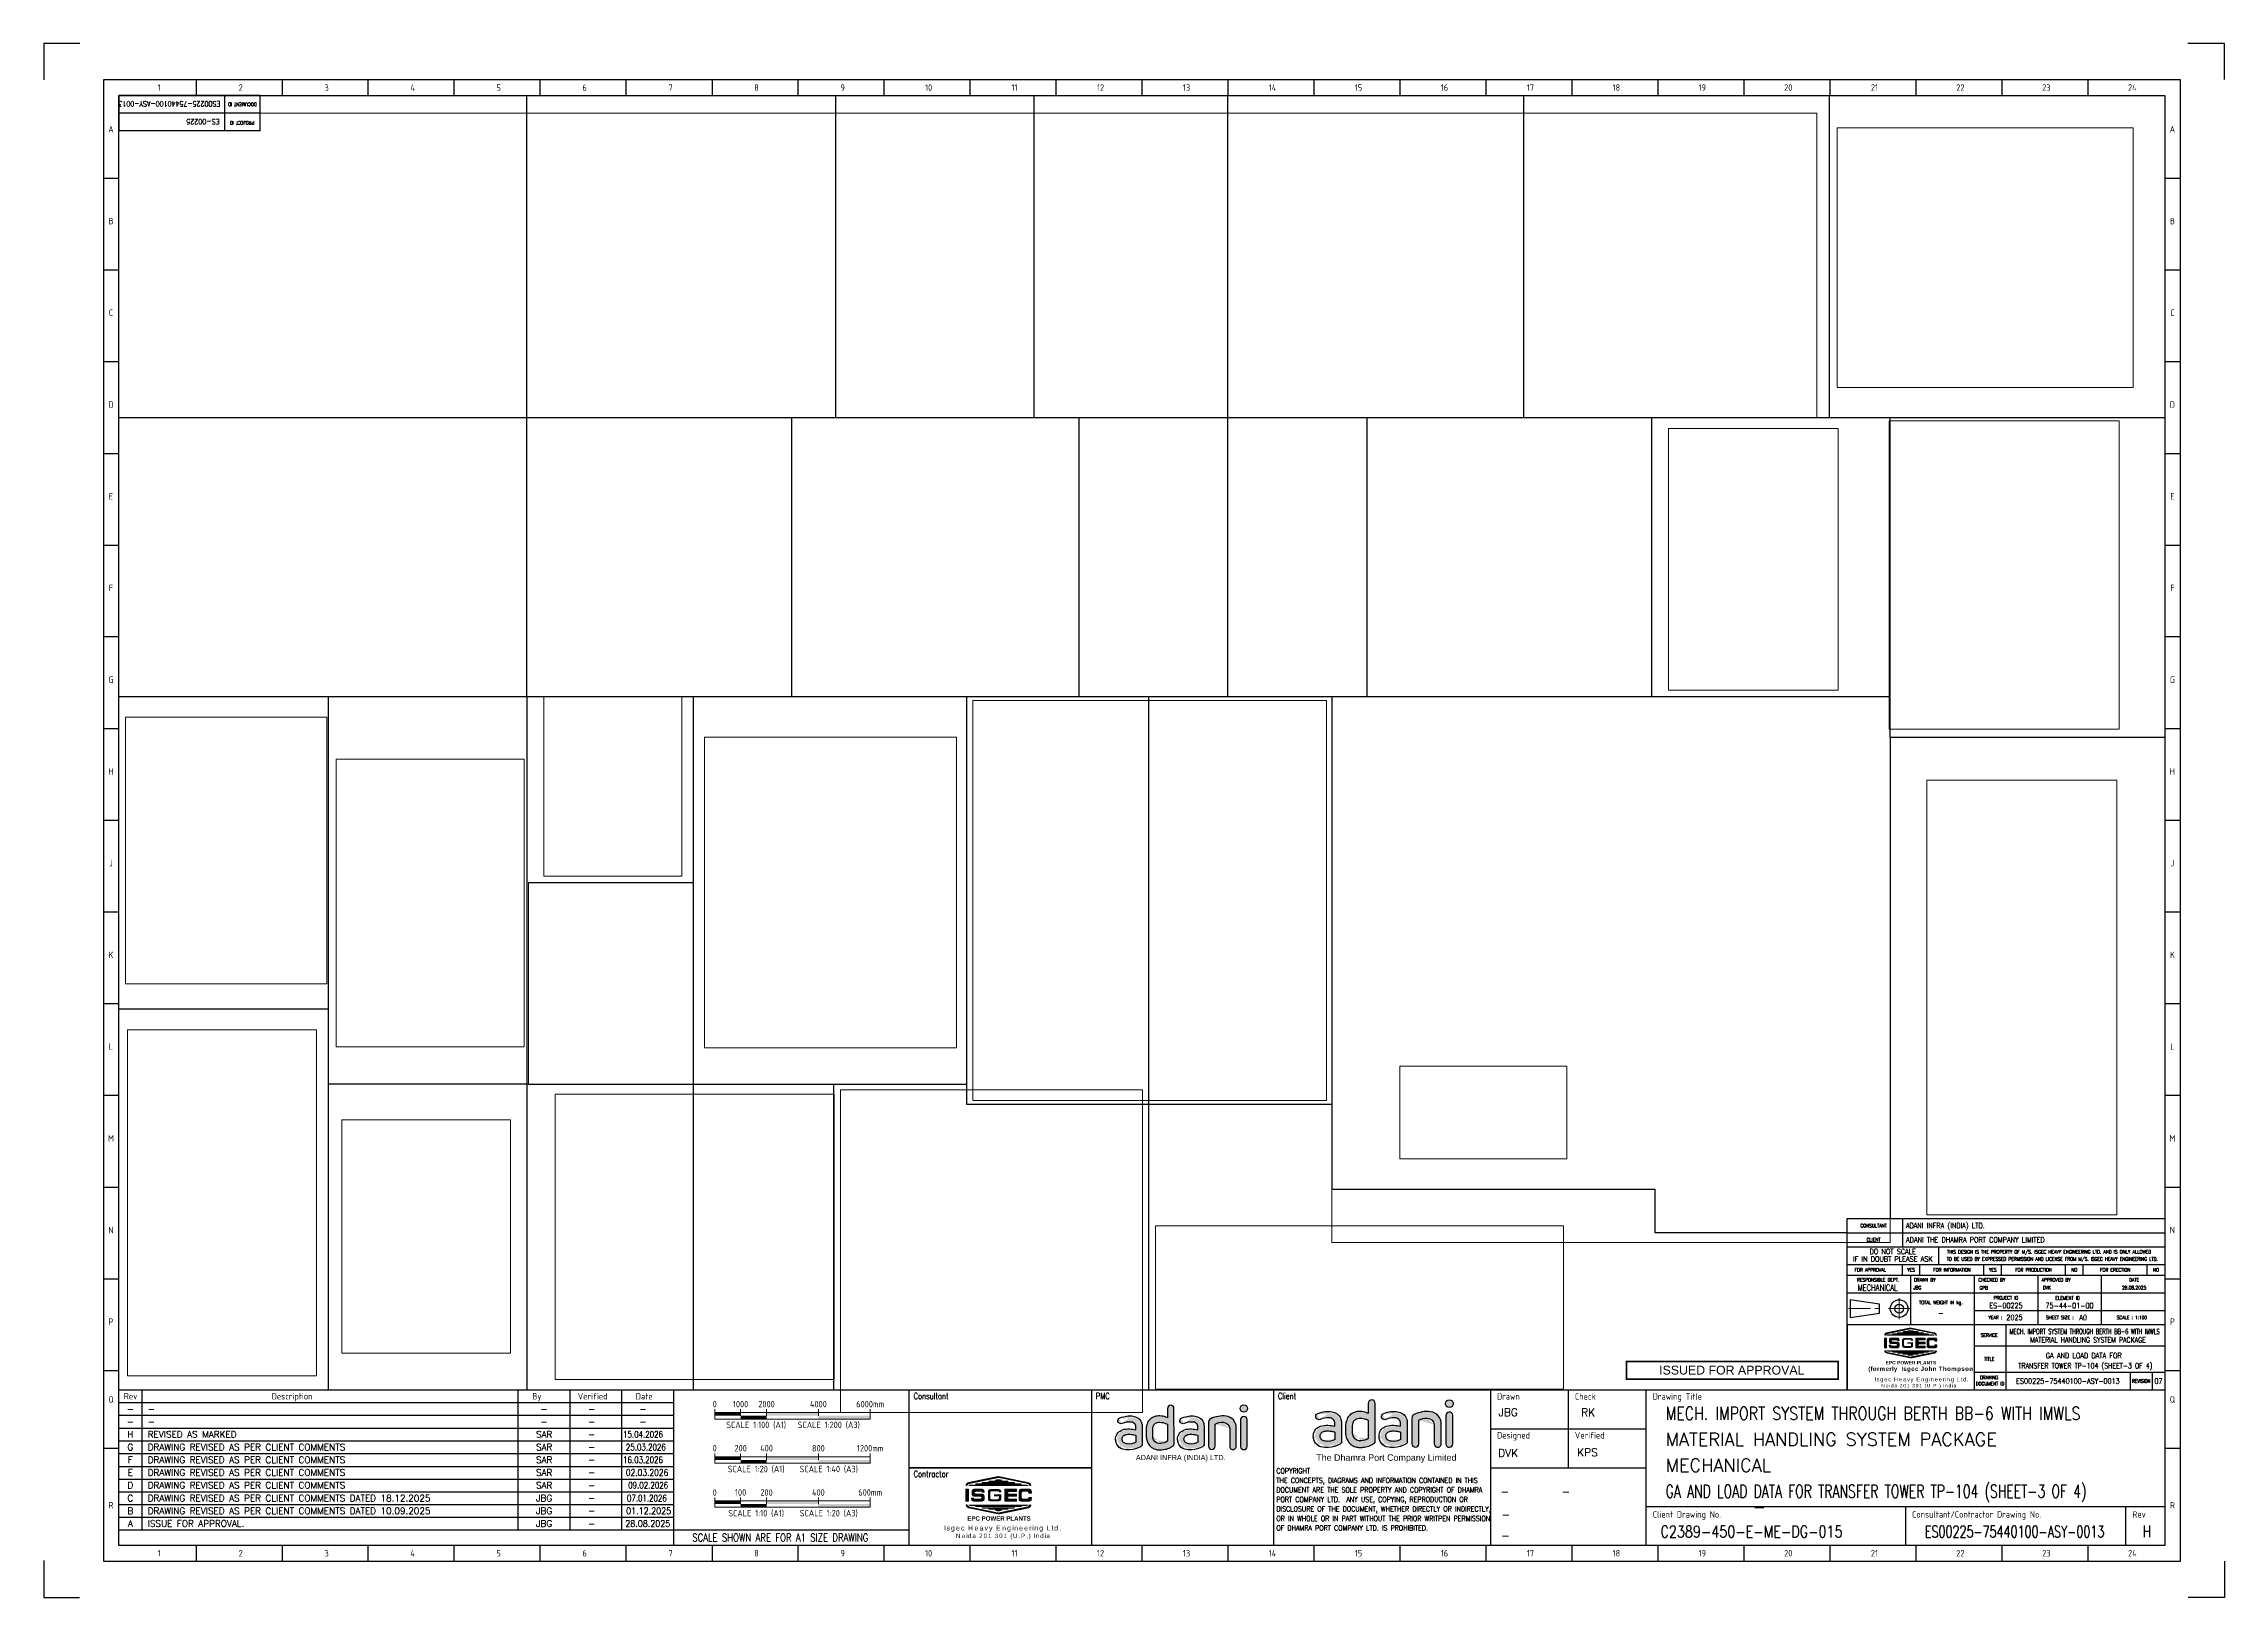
# Paper-space layout 'SH-3' of a CAD drawing. Header units: inches. Extents: x -40 to 1196, y -20 to 860.
import ezdxf
from ezdxf.enums import TextEntityAlignment as Align

# ---------------------------------------------------------------- set-up
doc = ezdxf.new("R2010")
doc.units = ezdxf.units.IN
doc.header["$LTSCALE"] = 10
doc.header["$MEASUREMENT"] = 0
doc.linetypes.add('CENTER', pattern=[2, 1.25, -0.25, 0.25, -0.25])
doc.linetypes.add('PHANTOM', pattern=[2.5, 1.25, -0.25, 0.25, -0.25, 0.25, -0.25])
doc.layers.get('Defpoints').update_dxf_attribs({"color": 69})
for name, color, linetype in [('1', 7, 'Continuous'), ('DRAWING SHEET', 7, 'Continuous'), ('DRGSHT', 7, 'Continuous'), ('ISSUED_FOR_TENDER', 10, 'Continuous'), ('TitleBlock_TEXT_25', 7, 'Continuous')]:
    doc.layers.add(name, color=color, linetype=linetype)
for name, color, linetype, lineweight in [('adani logo', 7, 'Continuous', 15), ('AM_5', 3, 'Continuous', 0), ('AM_VIEWS', 1, 'Continuous', 0), ('CEN', 1, 'CENTER', 9), ('PANTHOM', 8, 'PHANTOM', 0), ('TEXT', 4, 'Continuous', 13), ('TEXT_2.5', 4, 'Continuous', 9), ('TEXT_25', 7, 'Continuous', 9), ('TEXT_35', 3, 'Continuous', 9), ('TXT-25', 179, 'Continuous', 9), ('TXT-50', 1, 'Continuous', 9)]:
    doc.layers.add(name, color=color, linetype=linetype, lineweight=lineweight)
doc.styles.add('ISOCP', font='romans.shx', dxfattribs={"width": 0.8})
doc.styles.add('PMC_ISOCP', font='isocp.shx')
doc.styles.add('ROMAND', font='romand')
doc.styles.add('ROMANS', font='romans.shx')
doc.styles.add('ROMANT', font='romant.shx', dxfattribs={"width": 0.8})
doc.styles.add('WMF-BankGothic Md BT0', font='')
doc.styles.add('X_Adani_A1_TitleBlock$0$Arial', font='arial.ttf', dxfattribs={"width": 0.9})
doc.styles.add('X_Adani_A1_TitleBlock$0$ISOCP', font='isocp.shx')
doc.styles.get('WMF-BankGothic Md BT0').set_extended_font_data('BankGothic Md BT', bold=True)
pattern_1 = [(45, (-1305.09715, 339.1521398), (-0.00303834945, 0.00303834945), [])]
pattern_2 = [(315, (-1305.09715, -223.461259), (-0.00303834945, -0.00303834945), [])]
pattern_3 = [(45, (-441.7596165, 261.61876), (-0.00243067956, 0.00243067956), [])]
pattern_4 = [(315, (-441.7596165, -188.471959), (-0.00243067956, -0.00243067956), [])]

# ---------------------------------------------------------------- blocks, each defined once
blk = doc.blocks.new('*U145')
blk.add_wipeout([(60, 67.6), (185, 67.6), (185, 82.6), (60, 82.6)])
at = {"linetype": 'Continuous', "const_width": 1}
blk.add_lwpolyline([(62.5, 80.1), (182.5, 80.1), (182.5, 70.1), (62.5, 70.1), (62.5, 79.9)], close=True, dxfattribs=at)
at = {"style": 'X_Adani_A1_TitleBlock$0$Arial'}
blk.add_text('ISSUED FOR APPROVAL', height=5, dxfattribs=at).set_placement((122.2, 75.2), align=Align.MIDDLE)
blk = doc.blocks.new('Dhamra Port Company')
h = blk.add_hatch(color=144)
h.set_gradient(color1=(0, 128, 167), color2=(196, 60, 91), rotation=5, tint=1)
edge = h.paths.add_edge_path()
edge.add_arc((0, 0), 80.1, 0, 360)
edge = h.paths.add_edge_path()
edge.add_line((-72, -242), (-72, -835))
edge.add_arc((-1, -824), 72.2, 189.2293, 356.1383)
edge.add_line((71, -829), (71, -238))
edge.add_arc((0, -245), 71.8, 5.5382, 177.6538)
edge = h.paths.add_edge_path()
edge.add_line((-771, -295), (-771, -823))
edge.add_arc((-699, -822), 72.1, 180.6445, 359.3555)
edge.add_line((-627, -823), (-627, -338))
edge.add_arc((-472, -624), 325, 86.7881, 118.5975, ccw=False)
edge.add_arc((-453, -443), 143, 3.2061, 90.2068, ccw=False)
edge.add_line((-310, -435), (-310, -821))
edge.add_arc((-239, -823), 71.4, 178.3864, 362.4914)
edge.add_line((-167, -820), (-167, -419))
edge.add_arc((-414, -411), 247, 358.0769, 443.9566)
edge.add_arc((-455, -801), 640, 83.9566, 114.9108)
edge.add_arc((-691, -295), 80.8, 114.9108, 180.5252)
edge = h.paths.add_edge_path(flags=16)
edge.add_line((-1003, -585), (-1003, -734))
edge.add_arc((-1150, -501), 275, 260.5981, 302.2354, ccw=False)
edge.add_arc((-1156, -539), 237, 243.459, 260.5981, ccw=False)
edge.add_arc((-1234, -695), 62.3, 209.8633, 243.459, ccw=False)
edge.add_arc((-1151, -647), 158, 195.2093, 209.8633, ccw=False)
edge.add_arc((-1211, -664), 95.3, 166.7985, 195.2093, ccw=False)
edge.add_arc((-1210, -664), 96.8, 147.3576, 166.7985, ccw=False)
edge.add_arc((-1231, -650), 71.5, 120.6322, 147.3576, ccw=False)
edge.add_arc((-1108, -858), 313, 112.4979, 120.6322, ccw=False)
edge.add_arc((-1203, -629), 65.1, 97.6529, 112.4979, ccw=False)
edge.add_arc((-1153, -1000), 439, 87.6864, 97.6529, ccw=False)
edge.add_arc((-1153, -1000), 439, 79.7529, 87.6864, ccw=False)
edge.add_arc((-1192, -1216), 658, 73.2924, 79.7529, ccw=False)
edge = h.paths.add_edge_path()
edge.add_line((-865, -399), (-865, -789))
edge.add_arc((-921, -779), 57.1, 290.0128, 349.7987, ccw=False)
edge.add_arc((-1167, -363), 539, 273.6188, 299.5013, ccw=False)
edge.add_arc((-1165, -394), 508, 255.667, 273.6188, ccw=False)
edge.add_arc((-1242, -693), 199, 205.0891, 255.667, ccw=False)
edge.add_arc((-1181, -665), 267, 173.929, 205.0891, ccw=False)
edge.add_arc((-1260, -656), 187, 136.2598, 173.929, ccw=False)
edge.add_arc((-1213, -701), 252, 109.58, 136.2598, ccw=False)
edge.add_arc((-1175, -810), 367, 85.5659, 109.58, ccw=False)
edge.add_arc((-1218, -1376), 935, 76.6501, 85.5659, ccw=False)
edge.add_line((-1003, -466), (-1003, -410))
edge.add_arc((-1115, -406), 112, 357.9906, 455.6589)
edge.add_arc((-1156, -668), 375, 85.3299, 113.1846)
edge.add_arc((-1333, -266), 64.5, 133.862, 296.7854, ccw=False)
edge.add_arc((-1141, -661), 501, 84.7841, 118.1772, ccw=False)
edge.add_arc((-1133, -512), 352, 65.077, 84.005, ccw=False)
edge.add_arc((-1057, -354), 177, 25.6159, 65.841, ccw=False)
edge.add_arc((-1118, -401), 253, 6.1397, 29.2462, ccw=False)
edge.add_line((-866, -374), (-865, -399))
edge = h.paths.add_edge_path()
edge.add_line((-1668, 5), (-1668, -200))
edge.add_arc((-1855, -618), 458, 65.8828, 83.1349)
edge.add_arc((-1845, -533), 373, 83.1349, 101.7924)
edge.add_arc((-1867, -427), 265, 101.7924, 118.2656)
edge.add_arc((-1867, -427), 265, 118.2656, 138.2615)
edge.add_arc((-1894, -403), 228, 138.2615, 163.1199)
edge.add_arc((-1442, -541), 701, 163.1199, 169.3828)
edge.add_arc((-1940, -447), 194, 169.3828, 182.2403)
edge.add_line((-2134, -455), (-2134, -611))
edge.add_arc((-1819, -601), 315, 181.7242, 219.8409)
edge.add_arc((-1865, -640), 255, 219.8409, 238.876)
edge.add_arc((-1843, -604), 297, 238.876, 256.8052)
edge.add_arc((-1843, -604), 297, 256.8052, 274.314)
edge.add_arc((-1928, 525), 1429, 274.314, 278.351)
edge.add_arc((-1773, -537), 356, 278.351, 299.1663)
edge.add_arc((-1914, -283), 646, 299.1663, 305.5628)
edge.add_arc((-1566, -777), 42.1, 311.2522, 366.8901)
edge.add_line((-1524, -772), (-1525, 5))
edge.add_arc((-1596, 4), 71.6, 0.9033, 179.0967)
edge = h.paths.add_edge_path(flags=16)
edge.add_line((-1667, -341), (-1667, -715))
edge.add_arc((-1831, -461), 302, 273.8153, 302.8585, ccw=False)
edge.add_arc((-1836, -613), 151, 207.7678, 279.482, ccw=False)
edge.add_arc((-1810, -600), 180, 177.0124, 207.7678, ccw=False)
edge.add_line((-1990, -590), (-1990, -445))
edge.add_arc((-1730, -466), 261, 159.7603, 175.4865, ccw=False)
edge.add_arc((-1885, -408), 95.1, 128.3998, 159.7603, ccw=False)
edge.add_arc((-1835, -472), 176, 114.3765, 128.3998, ccw=False)
edge.add_arc((-1854, -429), 129, 90.1188, 114.3765, ccw=False)
edge.add_arc((-1852, -1617), 1317, 87.6629, 90.1188, ccw=False)
edge.add_arc((-1806, -495), 194, 71.9921, 87.6629, ccw=False)
edge.add_arc((-2282, -2061), 1831, 71.7244, 72.9821, ccw=False)
edge.add_arc((-1806, -589), 284, 60.7118, 69.7282, ccw=False)
edge = h.paths.add_edge_path(flags=16)
edge.add_line((-2355, -585), (-2355, -734))
edge.add_arc((-2502, -501), 275, 260.5981, 302.2354, ccw=False)
edge.add_arc((-2508, -539), 237, 243.459, 260.5981, ccw=False)
edge.add_arc((-2586, -695), 62.3, 209.8633, 243.459, ccw=False)
edge.add_arc((-2503, -647), 158, 195.2093, 209.8633, ccw=False)
edge.add_arc((-2564, -664), 95.3, 166.7985, 195.2093, ccw=False)
edge.add_arc((-2562, -664), 96.8, 147.3576, 166.7985, ccw=False)
edge.add_arc((-2584, -650), 71.5, 120.6322, 147.3576, ccw=False)
edge.add_arc((-2461, -858), 313, 112.4979, 120.6322, ccw=False)
edge.add_arc((-2555, -629), 65.1, 97.6529, 112.4979, ccw=False)
edge.add_arc((-2506, -1000), 439, 87.6864, 97.6529, ccw=False)
edge.add_arc((-2506, -1000), 439, 79.7529, 87.6864, ccw=False)
edge.add_arc((-2545, -1216), 658, 73.2924, 79.7529, ccw=False)
edge = h.paths.add_edge_path()
edge.add_line((-2217, -399), (-2217, -789))
edge.add_arc((-2273, -779), 57.1, 290.0128, 349.7987, ccw=False)
edge.add_arc((-2519, -363), 539, 273.6188, 299.5013, ccw=False)
edge.add_arc((-2517, -394), 508, 255.667, 273.6188, ccw=False)
edge.add_arc((-2594, -693), 199, 205.0891, 255.667, ccw=False)
edge.add_arc((-2533, -665), 267, 173.929, 205.0891, ccw=False)
edge.add_arc((-2612, -656), 187, 136.2598, 173.929, ccw=False)
edge.add_arc((-2565, -701), 252, 109.58, 136.2598, ccw=False)
edge.add_arc((-2527, -810), 367, 85.5659, 109.58, ccw=False)
edge.add_arc((-2571, -1376), 935, 76.6501, 85.5659, ccw=False)
edge.add_line((-2355, -466), (-2355, -410))
edge.add_arc((-2467, -406), 112, 357.9906, 455.6589)
edge.add_arc((-2508, -668), 375, 85.3299, 113.1846)
edge.add_arc((-2685, -266), 64.5, 133.862, 296.7854, ccw=False)
edge.add_arc((-2494, -661), 501, 84.7841, 118.1772, ccw=False)
edge.add_arc((-2485, -512), 352, 65.077, 84.005, ccw=False)
edge.add_arc((-2409, -354), 177, 25.6159, 65.841, ccw=False)
edge.add_arc((-2470, -401), 253, 6.1397, 29.2462, ccw=False)
edge.add_line((-2219, -374), (-2217, -399))
at = {"layer": 'Defpoints'}
for points in [[(-1668, 5), (-1668, -200, 0.075419), (-1800, -163, 0.081589), (-1921, -168, 0.072002), (-1992, -194, 0.087471), (-2064, -251, 0.108893), (-2112, -337, 0.027334), (-2131, -411, 0.05616), (-2134, -455), (-2134, -611, 0.167866), (-2061, -803, 0.083248), (-1997, -858, 0.078391), (-1911, -893, 0.076545), (-1821, -900, 0.017617), (-1721, -889, 0.091075), (-1599, -848, 0.027917), (-1538, -809, 0.24765), (-1524, -772), (-1525, 5, 0.984358), (-1668, 5, -0.984358)], [(-1667, -341), (-1667, -715, -0.127408), (-1811, -762, -0.323542), (-1969, -684, -0.135007), (-1990, -590), (-1990, -445, -0.068726), (-1975, -375, -0.137697), (-1944, -334, -0.061265), (-1908, -311, -0.106241), (-1855, -300, -0.010716), (-1798, -301, -0.068484), (-1746, -310, -0.005488), (-1708, -322, -0.039362), (-1667, -341, 1.356784)], [(-771, -295), (-771, -823, 0.988814), (-627, -823), (-627, -338, -0.139693), (-454, -299, -0.398963), (-310, -435), (-310, -821, 1.03648), (-167, -820), (-167, -419, 0.393304), (-388, -165, 0.13589), (-725, -221, 0.294384), (-771, -295, 4.24867)], [(-72, -242), (-72, -835, 0.891821), (71, -829), (71, -238, 0.933459), (-72, -242, 1.924319)], [(-2355, -585), (-2355, -734, -0.183702), (-2547, -772, -0.074923), (-2614, -751, -0.147648), (-2640, -726, -0.064027), (-2656, -689, -0.124604), (-2656, -642, -0.085031), (-2644, -612, -0.117143), (-2620, -589, -0.035508), (-2580, -569, -0.064864), (-2564, -565, -0.043514), (-2488, -561, -0.03463), (-2427, -568, -0.028197), (-2355, -585, 0.487021)], [(-1003, -585), (-1003, -734, -0.183702), (-1195, -772, -0.074923), (-1262, -751, -0.147648), (-1288, -726, -0.064027), (-1303, -689, -0.124604), (-1304, -642, -0.085031), (-1291, -612, -0.117143), (-1268, -589, -0.035508), (-1228, -569, -0.064864), (-1212, -565, -0.043514), (-1136, -561, -0.03463), (-1075, -568, -0.028197), (-1003, -585, 0.487021)]]:
    blk.add_lwpolyline(points, format="xyb", dxfattribs=at)
for points in [[(-2217, -399), (-2217, -789, -0.266948), (-2254, -832, -0.113416), (-2485, -901, -0.07849), (-2643, -886, -0.224342), (-2774, -778, -0.136806), (-2798, -637, -0.165859), (-2747, -527, -0.116941), (-2650, -464, -0.105166), (-2498, -444, -0.038922), (-2355, -466), (-2355, -410, 0.453979), (-2478, -294, 0.122141), (-2656, -323, -0.861073), (-2730, -219, -0.146745), (-2448, -162, -0.082777), (-2336, -193, -0.17734), (-2249, -278, -0.101164), (-2219, -374)], [(-865, -399), (-865, -789, -0.266948), (-902, -832, -0.113416), (-1133, -901, -0.07849), (-1291, -886, -0.224342), (-1422, -778, -0.136806), (-1446, -637, -0.165859), (-1395, -527, -0.116941), (-1297, -464, -0.105166), (-1146, -444, -0.038922), (-1003, -466), (-1003, -410, 0.453979), (-1126, -294, 0.122141), (-1304, -323, -0.861073), (-1378, -219, -0.146745), (-1096, -162, -0.082777), (-984, -193, -0.17734), (-897, -278, -0.101164), (-866, -374)]]:
    blk.add_lwpolyline(points, format="xyb", close=True, dxfattribs=at)
blk.add_circle((0, 0), 80.1, dxfattribs=at)
at = {"color": 0, "insert": (-2738, -1043), "char_height": 131.25, "width": 2872.05, "attachment_point": 1, "line_spacing_factor": 1.1, "style": 'ISOCP'}
blk.add_mtext('{\\fArial|b0|i0|c0|p34;\\W1;The Dhamra Port Company Limited}', dxfattribs=at)
blk = doc.blocks.new('adani_Text Symbol')
h = blk.add_hatch(color=144)
h.set_gradient(color1=(0, 128, 167), color2=(196, 60, 91), rotation=5, tint=1)
edge = h.paths.add_edge_path()
edge.add_arc((25614, 8255), 733, 0, 360)
edge = h.paths.add_edge_path()
edge.add_line((24957, 6042), (24955, 612))
edge.add_arc((25608, 718), 661, 189.22929, 356.13826)
edge.add_line((26267, 673), (26267, 6079))
edge.add_arc((25614, 6016), 657, 5.53818, 177.65381)
edge = h.paths.add_edge_path()
edge.add_line((18556, 5553), (18556, 729))
edge.add_arc((19216, 736), 659, 180.64451, 359.35549)
edge.add_line((19875, 729), (19875, 5158))
edge.add_arc((21298, 2548), 2973, 86.7881, 118.59754, ccw=False)
edge.add_arc((21469, 4205), 1311, 3.20615, 90.20678, ccw=False)
edge.add_line((22778, 4278), (22778, 742))
edge.add_arc((23431, 724), 653, 178.38639, 362.49135)
edge.add_line((24083, 752), (24083, 4423))
edge.add_arc((21828, 4499), 2256, 358.07688, 443.95658)
edge.add_arc((21450, 922), 5853, 83.95658, 114.91077)
edge.add_arc((19296, 5560), 740, 114.91077, 180.52521)
edge = h.paths.add_edge_path(flags=16)
edge.add_line((16436, 2902), (16436, 1542))
edge.add_arc((15094, 3670), 2516, 260.59811, 302.23538, ccw=False)
edge.add_arc((15037, 3323), 2164, 243.45904, 260.59811, ccw=False)
edge.add_arc((14324, 1897), 570, 209.86331, 243.45904, ccw=False)
edge.add_arc((15086, 2334), 1447, 195.20929, 209.86331, ccw=False)
edge.add_arc((14531, 2183), 872, 166.79853, 195.20929, ccw=False)
edge.add_arc((14544, 2180), 886, 147.35762, 166.79853, ccw=False)
edge.add_arc((14349, 2305), 654, 120.63221, 147.35762, ccw=False)
edge.add_arc((15473, 406), 2861, 112.4979, 120.63221, ccw=False)
edge.add_arc((14606, 2499), 595, 97.65292, 112.4979, ccw=False)
edge.add_arc((15062, -892), 4016, 87.68644, 97.65292, ccw=False)
edge.add_arc((15062, -892), 4016, 79.7529, 87.68644, ccw=False)
edge.add_arc((14705, -2867), 6024, 73.29237, 79.7529, ccw=False)
edge = h.paths.add_edge_path()
edge.add_line((17700, 4603), (17700, 1037))
edge.add_arc((17186, 1130), 523, 290.01279, 349.79868, ccw=False)
edge.add_arc((14936, 4930), 4931, 273.61885, 299.50135, ccw=False)
edge.add_arc((14954, 4651), 4651, 255.66705, 273.61885, ccw=False)
edge.add_arc((14254, 1911), 1823, 205.0891, 255.66705, ccw=False)
edge.add_arc((14812, 2172), 2440, 173.92898, 205.0891, ccw=False)
edge.add_arc((14086, 2250), 1710, 136.2598, 173.92898, ccw=False)
edge.add_arc((14515, 1840), 2303, 109.57997, 136.2598, ccw=False)
edge.add_arc((14867, 848), 3356, 85.56592, 109.57997, ccw=False)
edge.add_arc((14466, -4333), 8552, 76.65014, 85.56592, ccw=False)
edge.add_line((16440, 3988), (16440, 4506))
edge.add_arc((15416, 4542), 1025, 357.99062, 455.6589)
edge.add_arc((15035, 2139), 3435, 85.32994, 113.18456)
edge.add_arc((13417, 5823), 590, 133.86204, 296.78542, ccw=False)
edge.add_arc((15171, 2210), 4582, 84.78407, 118.17725, ccw=False)
edge.add_arc((15251, 3568), 3223, 65.07702, 84.00498, ccw=False)
edge.add_arc((15947, 5015), 1617, 25.61585, 65.84105, ccw=False)
edge.add_arc((15385, 4582), 2317, 6.13968, 29.24616, ccw=False)
edge.add_line((17688, 4830), (17700, 4603))
edge = h.paths.add_edge_path()
edge.add_line((10352, 8298), (10352, 6425))
edge.add_arc((8641, 2603), 4188, 65.88283, 83.13487)
edge.add_arc((8734, 3377), 3408, 83.13487, 101.79243)
edge.add_arc((8533, 4344), 2420, 101.79243, 118.26555)
edge.add_arc((8533, 4344), 2420, 118.26555, 138.26145)
edge.add_arc((8285, 4565), 2089, 138.26145, 163.1199)
edge.add_arc((12422, 3310), 6412, 163.1199, 169.38285)
edge.add_arc((7863, 4164), 1773, 169.38285, 182.2403)
edge.add_line((6091, 4095), (6091, 2665))
edge.add_arc((8968, 2752), 2878, 181.72421, 219.84094)
edge.add_arc((8551, 2404), 2335, 219.84094, 238.876)
edge.add_arc((8749, 2731), 2718, 238.876, 256.80523)
edge.add_arc((8749, 2731), 2718, 256.80523, 274.31395)
edge.add_arc((7970, 13054), 13071, 274.31395, 278.35096)
edge.add_arc((9396, 3341), 3253, 278.35096, 299.16634)
edge.add_arc((8101, 5661), 5910, 299.16634, 305.5628)
edge.add_arc((11284, 1143), 385, 311.25218, 366.89006)
edge.add_line((11667, 1189), (11663, 8298))
edge.add_arc((11008, 8288), 655, 0.90328, 179.09672)
edge = h.paths.add_edge_path(flags=16)
edge.add_line((10360, 5133), (10360, 1717))
edge.add_arc((8861, 4038), 2763, 273.81526, 302.85853, ccw=False)
edge.add_arc((8817, 2644), 1382, 207.76782, 279.48204, ccw=False)
edge.add_arc((9053, 2768), 1648, 177.01244, 207.76782, ccw=False)
edge.add_line((7407, 2853), (7407, 4182))
edge.add_arc((9787, 3994), 2387, 159.76033, 175.48651, ccw=False)
edge.add_arc((8364, 4519), 870, 128.39981, 159.76033, ccw=False)
edge.add_arc((8825, 3938), 1612, 114.37651, 128.39981, ccw=False)
edge.add_arc((8648, 4328), 1183, 90.11877, 114.37651, ccw=False)
edge.add_arc((8670, -6542), 12053, 87.66289, 90.11877, ccw=False)
edge.add_arc((9089, 3727), 1776, 71.99207, 87.66289, ccw=False)
edge.add_arc((4734, -10607), 16757, 71.72441, 72.98208, ccw=False)
edge.add_arc((9087, 2863), 2603, 60.71176, 69.72818, ccw=False)
edge = h.paths.add_edge_path(flags=16)
edge.add_line((4064, 2902), (4064, 1542))
edge.add_arc((2722, 3670), 2516, 260.59811, 302.23538, ccw=False)
edge.add_arc((2664, 3323), 2164, 243.45904, 260.59811, ccw=False)
edge.add_arc((1952, 1897), 570, 209.86331, 243.45904, ccw=False)
edge.add_arc((2713, 2334), 1447, 195.20929, 209.86331, ccw=False)
edge.add_arc((2158, 2183), 872, 166.79853, 195.20929, ccw=False)
edge.add_arc((2171, 2180), 886, 147.35762, 166.79853, ccw=False)
edge.add_arc((1976, 2305), 654, 120.63221, 147.35762, ccw=False)
edge.add_arc((3101, 406), 2861, 112.4979, 120.63221, ccw=False)
edge.add_arc((2234, 2499), 595, 97.65292, 112.4979, ccw=False)
edge.add_arc((2689, -892), 4016, 87.68644, 97.65292, ccw=False)
edge.add_arc((2689, -892), 4016, 79.7529, 87.68644, ccw=False)
edge.add_arc((2332, -2867), 6024, 73.29237, 79.7529, ccw=False)
edge = h.paths.add_edge_path()
edge.add_line((5328, 4603), (5327, 1037))
edge.add_arc((4813, 1130), 523, 290.01279, 349.79868, ccw=False)
edge.add_arc((2564, 4930), 4931, 273.61885, 299.50135, ccw=False)
edge.add_arc((2581, 4651), 4651, 255.66705, 273.61885, ccw=False)
edge.add_arc((1881, 1911), 1823, 205.0891, 255.66705, ccw=False)
edge.add_arc((2439, 2172), 2440, 173.92898, 205.0891, ccw=False)
edge.add_arc((1714, 2250), 1710, 136.2598, 173.92898, ccw=False)
edge.add_arc((2142, 1840), 2303, 109.57997, 136.2598, ccw=False)
edge.add_arc((2495, 848), 3356, 85.56592, 109.57997, ccw=False)
edge.add_arc((2093, -4333), 8552, 76.65014, 85.56592, ccw=False)
edge.add_line((4068, 3988), (4068, 4506))
edge.add_arc((3043, 4542), 1025, 357.99062, 455.6589)
edge.add_arc((2663, 2139), 3435, 85.32994, 113.18456)
edge.add_arc((1044, 5823), 590, 133.86204, 296.78542, ccw=False)
edge.add_arc((2799, 2210), 4582, 84.78407, 118.17725, ccw=False)
edge.add_arc((2879, 3568), 3223, 65.07702, 84.00498, ccw=False)
edge.add_arc((3575, 5015), 1617, 25.61585, 65.84105, ccw=False)
edge.add_arc((3012, 4582), 2317, 6.13968, 29.24616, ccw=False)
edge.add_line((5315, 4830), (5328, 4603))
at = {"layer": 'Defpoints'}
for points in [[(10352, 8298), (10352, 6425, 0.0754188), (9142, 6761, 0.0815893), (8038, 6713, 0.0720016), (7386, 6476, 0.0874707), (6727, 5956, 0.1088928), (6286, 5171, 0.0273341), (6120, 4491, 0.0561601), (6091, 4095), (6091, 2665, 0.1678662), (6758, 907, 0.0832476), (7344, 404, 0.078391), (8128, 85, 0.0765452), (8953, 21, 0.0176166), (9868, 122, 0.0910748), (10981, 500, 0.0279171), (11538, 853, 0.2476504), (11667, 1189), (11663, 8298, 0.9843578), (10352, 8298, -0.9843578)], [(10360, 5133), (10360, 1717, -0.1274079), (9045, 1281, -0.3235416), (7595, 2000, -0.1350071), (7407, 2853), (7407, 4182, -0.0687263), (7547, 4820, -0.1376966), (7823, 5201, -0.0612647), (8159, 5406, -0.1062414), (8645, 5511, -0.0107162), (9162, 5501, -0.0684836), (9638, 5416, -0.0054877), (9989, 5304, -0.0393619), (10360, 5133, 1.3567835)], [(18556, 5553), (18556, 729, 0.9888139), (19875, 729), (19875, 5158, -0.1396931), (21464, 5516, -0.3989628), (22778, 4278), (22778, 742, 1.0364799), (24083, 752), (24083, 4423, 0.3933042), (22066, 6742, 0.1358905), (18984, 6230, 0.2943845), (18556, 5553, 4.2486695)], [(24957, 6042), (24955, 612, 0.8918207), (26267, 673), (26267, 6079, 0.9334588), (24957, 6042, 1.9243189)], [(4064, 2902), (4064, 1542, -0.1837024), (2311, 1188, -0.0749231), (1697, 1387, -0.1476481), (1458, 1613, -0.0640275), (1316, 1954, -0.1246043), (1309, 2382, -0.085031), (1425, 2657, -0.1171431), (1643, 2867, -0.0355075), (2006, 3049, -0.0648642), (2154, 3089, -0.0435144), (2851, 3121, -0.0346304), (3404, 3061, -0.0281968), (4064, 2902, 0.4870208)], [(16436, 2902), (16436, 1542, -0.1837024), (14683, 1188, -0.0749231), (14070, 1387, -0.1476481), (13830, 1613, -0.0640275), (13689, 1954, -0.1246043), (13681, 2382, -0.085031), (13798, 2657, -0.1171431), (14015, 2867, -0.0355075), (14378, 3049, -0.0648642), (14527, 3089, -0.0435144), (15224, 3121, -0.0346304), (15776, 3061, -0.0281968), (16436, 2902, 0.4870208)]]:
    blk.add_lwpolyline(points, format="xyb", dxfattribs=at)
for points in [[(5328, 4603), (5327, 1037, -0.2669481), (4992, 638, -0.1134163), (2875, 9, -0.0784901), (1430, 144, -0.2243418), (230, 1138, -0.1368057), (13, 2430, -0.165859), (478, 3432, -0.1169415), (1370, 4009, -0.1051662), (2754, 4193, -0.0389221), (4068, 3988), (4068, 4506, 0.4539794), (2942, 5562, 0.1221407), (1310, 5296, -0.8610727), (635, 6249, -0.1467451), (3215, 6773, -0.0827771), (4237, 6490, -0.1773403), (5033, 5714, -0.101164), (5315, 4830)], [(17700, 4603), (17700, 1037, -0.2669481), (17364, 638, -0.1134163), (15247, 9, -0.0784901), (13802, 144, -0.2243418), (12602, 1138, -0.1368057), (12386, 2430, -0.165859), (12851, 3432, -0.1169415), (13743, 4009, -0.1051662), (15127, 4193, -0.0389221), (16440, 3988), (16440, 4506, 0.4539794), (15315, 5562, 0.1221407), (13683, 5296, -0.8610727), (13008, 6249, -0.1467451), (15588, 6773, -0.0827771), (16609, 6490, -0.1773403), (17406, 5714, -0.101164), (17688, 4830)]]:
    blk.add_lwpolyline(points, format="xyb", close=True, dxfattribs=at)
blk.add_circle((25614, 8255), 733, dxfattribs=at)
blk = doc.blocks.new('*U71')
at = {"layer": 'TEXT_25'}
for points in [[(10, 2.5), (10, 1.25), (0, 2.5), (0, 1.25)], [(20, 1.25), (20, 0), (10, 1.25), (10, 0)], [(40, 2.5), (40, 1.25), (20, 2.5), (20, 1.25)], [(60, 0), (60, 1.25), (40, 0), (40, 1.25)]]:
    blk.add_trace(points, dxfattribs=at)
at = {"layer": 'TEXT_35'}
for points in [[(0, 1.25), (0, 3.75)], [(10, 1.25), (10, 3.75)], [(20, 1.25), (20, 3.75)], [(40, 1.25), (40, 3.75)], [(60, 1.25), (60, 3.75)]]:
    blk.add_lwpolyline(points, dxfattribs=at)
blk.add_lwpolyline([(0, 2.5), (60, 2.5), (60, 0), (0, 0)], close=True, dxfattribs=at)
at = {"layer": 'TEXT_25', "style": 'PMC_ISOCP'}
for s, p in [('0', (0, 3.75)), ('1000', (10, 3.75)), ('2000', (20, 3.75)), ('4000', (40, 3.75)), ('6000mm', (60, 3.75))]:
    blk.add_text(s, height=2.5, dxfattribs=at).set_placement(p, align=Align.BOTTOM_CENTER)
for s, p in [('SCALE 1:100 (A1)', (16, -1)), ('SCALE 1:200 (A3)', (44, -1))]:
    blk.add_text(s, height=2.5, dxfattribs=at).set_placement(p, align=Align.TOP_CENTER)
blk = doc.blocks.new('*U70')
at = {"layer": 'TEXT_25'}
for points in [[(10, 2.5), (10, 1.25), (0, 2.5), (0, 1.25)], [(20, 1.25), (20, 0), (10, 1.25), (10, 0)], [(40, 2.5), (40, 1.25), (20, 2.5), (20, 1.25)], [(60, 0), (60, 1.25), (40, 0), (40, 1.25)]]:
    blk.add_trace(points, dxfattribs=at)
at = {"layer": 'TEXT_35'}
for points in [[(0, 1.25), (0, 3.75)], [(10, 1.25), (10, 3.75)], [(20, 1.25), (20, 3.75)], [(40, 1.25), (40, 3.75)], [(60, 1.25), (60, 3.75)]]:
    blk.add_lwpolyline(points, dxfattribs=at)
blk.add_lwpolyline([(0, 2.5), (60, 2.5), (60, 0), (0, 0)], close=True, dxfattribs=at)
at = {"layer": 'TEXT_25', "style": 'PMC_ISOCP'}
for s, p in [('0', (0, 3.75)), ('100', (10, 3.75)), ('200', (20, 3.75)), ('400', (40, 3.75)), ('600mm', (60, 3.75))]:
    blk.add_text(s, height=2.5, dxfattribs=at).set_placement(p, align=Align.BOTTOM_CENTER)
for s, p in [('SCALE 1:10 (A1)', (16, -1)), ('SCALE 1:20 (A3)', (44, -1))]:
    blk.add_text(s, height=2.5, dxfattribs=at).set_placement(p, align=Align.TOP_CENTER)
blk = doc.blocks.new('*U69')
at = {"layer": 'TEXT_25'}
for points in [[(10, 2.5), (10, 1.25), (0, 2.5), (0, 1.25)], [(20, 1.25), (20, 0), (10, 1.25), (10, 0)], [(40, 2.5), (40, 1.25), (20, 2.5), (20, 1.25)], [(60, 0), (60, 1.25), (40, 0), (40, 1.25)]]:
    blk.add_trace(points, dxfattribs=at)
at = {"layer": 'TEXT_35'}
for points in [[(0, 1.25), (0, 3.75)], [(10, 1.25), (10, 3.75)], [(20, 1.25), (20, 3.75)], [(40, 1.25), (40, 3.75)], [(60, 1.25), (60, 3.75)]]:
    blk.add_lwpolyline(points, dxfattribs=at)
blk.add_lwpolyline([(0, 2.5), (60, 2.5), (60, 0), (0, 0)], close=True, dxfattribs=at)
at = {"layer": 'TEXT_25', "style": 'PMC_ISOCP'}
for s, p in [('0', (0, 3.75)), ('200', (10, 3.75)), ('400', (20, 3.75)), ('800', (40, 3.75)), ('1200mm', (60, 3.75))]:
    blk.add_text(s, height=2.5, dxfattribs=at).set_placement(p, align=Align.BOTTOM_CENTER)
for s, p in [('SCALE 1:20 (A1)', (16, -1)), ('SCALE 1:40 (A3)', (44, -1))]:
    blk.add_text(s, height=2.5, dxfattribs=at).set_placement(p, align=Align.TOP_CENTER)
blk = doc.blocks.new('AD DH SHEET-A0')
at = {"layer": 'PANTHOM', "linetype": 'Continuous', "lineweight": 18}
h = blk.add_hatch(dxfattribs=at)
h.set_pattern_fill('ANSI31', color=142, scale=0.034375, style=0)
h.set_pattern_definition(pattern_1)
edge = h.paths.add_edge_path()
edge.add_line((559.2, 52.4), (558.7, 52.4))
edge.add_arc((557.5, 52.4), 1.2, -78.4998, 0.0618, ccw=False)
edge.add_line((557.8, 51.2), (540.9, 47.7))
edge.add_line((540.9, 47.7), (523.9, 51.2))
edge.add_arc((524.2, 52.4), 1.2, 179.969, 258.531, ccw=False)
edge.add_line((523, 52.4), (522.6, 52.4))
edge.add_arc((524.2, 52.4), 1.62, 180, 258.5)
edge.add_line((523.8, 50.8), (540.9, 47.3))
edge.add_line((540.9, 47.3), (557.9, 50.8))
edge.add_arc((557.5, 52.4), 1.62, 281.5, 360)
edge = h.paths.add_edge_path()
edge.add_arc((524.2, 63.3), 1.62, 101.5, 180)
edge.add_line((522.6, 63.3), (523, 63.3))
edge.add_arc((524.2, 63.3), 1.2, 101.5, 180, ccw=False)
edge.add_line((523.9, 64.5), (540.9, 68))
edge.add_line((540.9, 68), (557.8, 64.5))
edge.add_arc((557.5, 63.3), 1.21, 2.733, 78.4485, ccw=False)
edge.add_line((558.7, 63.4), (559.2, 63.4))
edge.add_arc((557.5, 63.3), 1.62, 1.942, 78.5)
edge.add_line((557.9, 64.9), (540.9, 68.4))
edge.add_line((540.9, 68.4), (523.8, 64.9))
h = blk.add_hatch(dxfattribs=at)
h.set_pattern_fill('ANSI31', color=142, scale=0.034375, style=0)
h.set_pattern_definition(pattern_1)
h.paths.add_polyline_path([(524.9, 63.5), (524.1, 63.4), (557.6, 63.4), (556.8, 63.5)])
h = blk.add_hatch(dxfattribs=at)
h.set_pattern_fill('ANSI31', color=142, scale=0.034375, style=0)
h.set_pattern_definition(pattern_1)
h.paths.add_polyline_path([(553.9, 64.1), (553.1, 64.3), (528.6, 64.3), (527.8, 64.1)])
h = blk.add_hatch(dxfattribs=at)
h.set_pattern_fill('ANSI31', color=142, scale=0.034375, style=0)
h.set_pattern_definition(pattern_1)
h.paths.add_polyline_path([(532.3, 65.1), (531.5, 64.9), (550.2, 64.9), (549.4, 65.1)])
h = blk.add_hatch(dxfattribs=at)
h.set_pattern_fill('ANSI31', color=142, scale=0.034375, style=0)
h.set_pattern_definition(pattern_1)
h.paths.add_polyline_path([(536, 65.8), (535.3, 65.7), (546.4, 65.7), (545.7, 65.8)])
for color, points in [(142, [(542.7, 66.4), (540.9, 66.8), (539, 66.4)]), (12, [(523.8, 61.3), (522.4, 61.3), (522.4, 54.4), (523.8, 54.4)]), (12, [(530.8, 57.3, -0.414214), (531.5, 56.6), (531.5, 56.4, -0.414214), (530.8, 55.6), (527.4, 55.6, -0.379646), (526.8, 56.1), (526.8, 56.2), (525.6, 56.2), (525.6, 56.1), (525.6, 56), (525.7, 55.5), (525.8, 55.1), (526, 54.8), (526, 54.8), (526.3, 54.6), (526.7, 54.5), (527.3, 54.4), (531.1, 54.4), (531.2, 54.4), (531.7, 54.5), (532.1, 54.6), (532.4, 54.8), (532.5, 54.8), (532.6, 55.1), (532.8, 55.6), (532.8, 56.1), (532.8, 56.9), (532.8, 56.9), (532.7, 57.5), (532.6, 57.9), (532.4, 58.2), (532.4, 58.2), (532.1, 58.4), (531.7, 58.5), (531.1, 58.5), (527.9, 58.5, -0.414214), (527.1, 59.3), (527.1, 59.3, -0.414214), (527.9, 60.1), (531.1, 60.1, -0.377089), (531.6, 59.7), (531.6, 59.5), (532.7, 59.5), (532.7, 59.7), (532.7, 60.2), (532.5, 60.6), (532.3, 60.9), (532.3, 60.9), (532, 61.1), (531.6, 61.2), (531, 61.3), (527.5, 61.3), (527.5, 61.3), (526.9, 61.2), (526.5, 61.1), (526.2, 60.9), (526.2, 60.9), (526, 60.6), (525.9, 60.1), (525.9, 59.6), (525.9, 59), (525.9, 58.9), (525.9, 58.4), (526, 58), (526.2, 57.7), (526.3, 57.7), (526.6, 57.5), (527, 57.4), (527.5, 57.3)]), (12, [(537, 60.1), (540.5, 60.1, -0.377089), (541.1, 59.7), (541.1, 59.5), (541.1, 59.4), (542.5, 59.4), (542.5, 59.7), (542.4, 60.2), (542.3, 60.6), (542.1, 60.9), (542.1, 60.9), (541.8, 61.1), (541.3, 61.2), (540.8, 61.3), (536.5, 61.3), (536.4, 61.3), (535.9, 61.2), (535.5, 61.1), (535.2, 60.9), (535.2, 60.9), (535, 60.5), (534.9, 60.1), (534.9, 59.6), (534.9, 56.1), (534.9, 56), (534.9, 55.5), (535, 55.1), (535.2, 54.8), (535.3, 54.8), (535.6, 54.6), (536, 54.5), (536.5, 54.4), (540.8, 54.4), (540.9, 54.4), (541.4, 54.5), (541.8, 54.6), (542.1, 54.8), (542.1, 54.8), (542.3, 55.1), (542.4, 55.6), (542.5, 56.1), (542.5, 58.4), (538.4, 58.4), (538.4, 57.3), (541.1, 57.3), (541.1, 56.4, -0.414214), (540.3, 55.6), (537, 55.6, -0.414214), (536.2, 56.4), (536.2, 59.3, -0.414214)]), (12, [(546.2, 58.4), (546.2, 60), (551.1, 60), (551.1, 61.3), (544.5, 61.3), (544.5, 54.4), (551.1, 54.4), (551.1, 55.7), (546.2, 55.7), (546.2, 57.3), (551.1, 57.3), (551.1, 58.4)]), (12, [(552.5, 57.9), (552.5, 56.1), (552.5, 56), (552.5, 55.5), (552.6, 55.1), (552.8, 54.8), (552.9, 54.8), (553.2, 54.6), (553.6, 54.5), (554.1, 54.4), (557.8, 54.4), (557.9, 54.4), (558.4, 54.5), (558.8, 54.6), (559.1, 54.8), (559.2, 54.8), (559.3, 55.1), (559.4, 55.6), (559.5, 56.1), (559.5, 56.6), (558.1, 56.6), (558.1, 56.4, -0.414214), (557.4, 55.6), (554.6, 55.6, -0.414214), (553.8, 56.4), (553.8, 57.9), (553.8, 59.3, -0.414214), (554.6, 60.1), (557.4, 60.1, -0.414214), (558.1, 59.3), (558.1, 59.1), (559.5, 59.1), (559.5, 59.6), (559.4, 60.1), (559.3, 60.6), (559.2, 60.9), (559.1, 60.9), (558.8, 61.1), (558.4, 61.2), (557.9, 61.3), (557.8, 61.3), (554.1, 61.3), (553.6, 61.2), (553.2, 61.1), (552.9, 60.9), (552.8, 60.9), (552.6, 60.6), (552.5, 60.2), (552.5, 59.7), (552.5, 59.6)]), (142, [(539, 49.3), (540.9, 48.9), (542.7, 49.3)])]:
    blk.add_hatch(color=color, dxfattribs=at).paths.add_polyline_path(points)
h = blk.add_hatch(dxfattribs=at)
h.set_pattern_fill('ANSI31', color=142, scale=0.034375, style=0)
h.set_pattern_definition(pattern_2)
h.paths.add_polyline_path([(556.8, 52.1), (557.6, 52.3), (524.1, 52.3), (524.9, 52.1)])
h = blk.add_hatch(dxfattribs=at)
h.set_pattern_fill('ANSI31', color=142, scale=0.034375, style=0)
h.set_pattern_definition(pattern_2)
h.paths.add_polyline_path([(527.8, 51.5), (528.6, 51.4), (553.1, 51.4), (553.9, 51.5)])
h = blk.add_hatch(dxfattribs=at)
h.set_pattern_fill('ANSI31', color=142, scale=0.034375, style=0)
h.set_pattern_definition(pattern_2)
h.paths.add_polyline_path([(549.4, 50.6), (550.2, 50.8), (531.5, 50.8), (532.3, 50.6)])
h = blk.add_hatch(dxfattribs=at)
h.set_pattern_fill('ANSI31', color=142, scale=0.034375, style=0)
h.set_pattern_definition(pattern_2)
h.paths.add_polyline_path([(545.7, 49.9), (546.4, 50), (535.3, 50), (536, 49.9)])
at = {"color": 7}
blk.add_line((42.6, 29.4), (42.6, 36.7), dxfattribs=at)
at = {"layer": 'Defpoints', "linetype": 'Continuous'}
for points in [[(20.5, 879.8), (0, 879.8), (0, 859.3)], [(1235.4, 859.5), (1235.4, 879.8), (1214.7, 879.8)], [(0, 20.8), (0, 0), (20.3, 0)], [(1235.4, 20.6), (1235.4, 0), (1214.8, 0)]]:
    blk.add_lwpolyline(points, dxfattribs=at)
at = {"layer": 'DRAWING SHEET', "color": 7, "linetype": 'Continuous'}
for p, q in [((1210.4, 859.2), (33.8, 859.2)), ((33.8, 859.2), (33.8, 20.6)), ((86.3, 859.2), (86.3, 850.4)), ((135, 859.2), (135, 850.4)), ((183.7, 859.2), (183.7, 850.4)), ((232.4, 859.2), (232.4, 850.4)), ((281.1, 859.2), (281.1, 850.4)), ((329.8, 859.2), (329.8, 850.4)), ((378.6, 859.2), (378.6, 850.4)), ((427.3, 859.2), (427.3, 850.4)), ((476, 859.2), (476, 850.4)), ((524.7, 859.2), (524.7, 850.4)), ((573.4, 859.2), (573.4, 850.4)), ((622.1, 859.2), (622.1, 850.4)), ((670.8, 859.2), (670.8, 850.4)), ((719.5, 859.2), (719.5, 850.4)), ((768.2, 859.2), (768.2, 850.4)), ((816.9, 859.2), (816.9, 850.4)), ((865.6, 859.2), (865.6, 850.4)), ((914.3, 859.2), (914.3, 850.4)), ((963.1, 859.2), (963.1, 850.4)), ((1011.8, 859.2), (1011.8, 850.4)), ((1060.5, 859.2), (1060.5, 850.4)), ((1109.2, 859.2), (1109.2, 850.4)), ((1157.9, 859.2), (1157.9, 850.4)), ((1210.4, 20.6), (1210.4, 859.2)), ((42.6, 803.4), (33.8, 803.4)), ((1210.4, 803.4), (1201.6, 803.4)), ((42.6, 751.5), (33.8, 751.5)), ((1210.4, 751.5), (1201.6, 751.5)), ((42.6, 699.6), (33.8, 699.6)), ((1210.4, 699.6), (1201.6, 699.6)), ((42.6, 647.6), (33.8, 647.6)), ((1210.4, 647.6), (1201.6, 647.6)), ((42.6, 595.7), (33.8, 595.7)), ((1210.4, 595.7), (1201.6, 595.7)), ((42.6, 543.8), (33.8, 543.8)), ((1210.4, 543.8), (1201.6, 543.8)), ((42.6, 491.8), (33.8, 491.8)), ((1210.4, 491.8), (1201.6, 491.8)), ((42.6, 439.9), (33.8, 439.9)), ((1210.4, 439.9), (1201.6, 439.9)), ((42.6, 387.9), (33.8, 387.9)), ((42.6, 387.9), (33.8, 387.9)), ((1210.4, 387.9), (1201.6, 387.9)), ((1210.4, 387.9), (1201.6, 387.9)), ((42.6, 336), (33.8, 336)), ((1210.4, 336), (1201.6, 336)), ((42.6, 284.1), (33.8, 284.1)), ((1210.4, 284.1), (1201.6, 284.1)), ((42.6, 232.1), (33.8, 232.1)), ((1210.4, 232.1), (1201.6, 232.1)), ((42.6, 180.2), (33.8, 180.2)), ((1210.4, 180.2), (1201.6, 180.2)), ((42.6, 128.3), (33.8, 128.3)), ((1210.4, 128.3), (1201.6, 128.3)), ((42.6, 117.5), (1201.6, 117.5)), ((55.8, 38.2), (55.8, 117.5)), ((268.8, 38.2), (268.8, 117.5)), ((298.2, 38.2), (298.2, 117.5)), ((327.6, 38.2), (327.6, 117.5)), ((42.6, 103.1), (357, 103.1)), ((42.6, 95.9), (357, 95.9)), ((42.6, 88.7), (357, 88.7)), ((42.6, 84.3), (33.8, 84.3)), ((42.6, 84.3), (33.8, 84.3)), ((42.6, 81.5), (357, 81.5)), ((42.6, 74.2), (357, 74.2)), ((1210.4, 84.3), (1201.6, 84.3)), ((1210.4, 84.3), (1201.6, 84.3)), ((42.6, 67), (357, 67)), ((42.6, 59.8), (357, 59.8)), ((42.6, 52.6), (357, 52.6)), ((42.6, 45.4), (357, 45.4)), ((86.3, 29.4), (86.3, 20.6)), ((135, 29.4), (135, 20.6)), ((183.7, 29.4), (183.7, 20.6)), ((232.4, 29.4), (232.4, 20.6)), ((281.1, 29.4), (281.1, 20.6)), ((329.8, 29.4), (329.8, 20.6)), ((378.6, 29.4), (378.6, 20.6)), ((427.3, 29.4), (427.3, 20.6)), ((476, 29.4), (476, 20.6)), ((524.7, 29.4), (524.7, 20.6)), ((573.4, 29.4), (573.4, 20.6)), ((622.1, 29.4), (622.1, 20.6)), ((670.8, 29.4), (670.8, 20.6)), ((719.5, 29.4), (719.5, 20.6)), ((768.2, 29.4), (768.2, 20.6)), ((816.9, 29.4), (816.9, 20.6)), ((865.6, 29.4), (865.6, 20.6)), ((914.3, 29.4), (914.3, 20.6)), ((963.1, 29.4), (963.1, 20.6)), ((1011.8, 29.4), (1011.8, 20.6)), ((1060.5, 29.4), (1060.5, 20.6)), ((1109.2, 29.4), (1109.2, 20.6)), ((1157.9, 29.4), (1157.9, 20.6)), ((33.8, 20.6), (1210.4, 20.6))]:
    blk.add_line(p, q, dxfattribs=at)
at = {"layer": 'DRAWING SHEET', "color": 1, "linetype": 'Continuous'}
for p, q in [((357, 29.4), (357, 117.5)), ((819.7, 29.4), (819.7, 117.5)), ((863.7, 73.4), (863.7, 117.5)), ((907.8, 29.4), (907.8, 117.5)), ((42.6, 110.3), (357, 110.3)), ((819.7, 95.5), (907.8, 95.5)), ((819.7, 73.4), (907.8, 73.4)), ((907.8, 51.4), (1201.6, 51.4)), ((1179.6, 29.4), (1179.6, 51.4)), ((42.6, 38.2), (490.3, 38.2))]:
    blk.add_line(p, q, dxfattribs=at)
at = {"layer": 'DRAWING SHEET', "color": 1}
blk.add_line((1054.7, 51.4), (1054.7, 29.4), dxfattribs=at)
at = {"layer": 'DRGSHT', "color": 1, "linetype": 'Continuous'}
for p, q in [((490.3, 29.4), (490.3, 117.5)), ((593.6, 117.5), (593.6, 29.4)), ((696.8, 29.4), (696.8, 117.5)), ((593.6, 73.4), (490.3, 73.4)), ((490.3, 73.4), (593.6, 73.4))]:
    blk.add_line(p, q, dxfattribs=at)
at = {"layer": 'DRGSHT', "color": 5, "linetype": 'Continuous'}
blk.add_lwpolyline([(42.6, 850.4), (1201.6, 850.4), (1201.6, 29.4), (42.6, 29.4)], close=True, dxfattribs=at)
at = {"layer": 'PANTHOM', "color": 142, "linetype": 'Continuous', "lineweight": 18}
for p, q in [((524.1, 63.4), (524.9, 63.5)), ((557.6, 63.4), (524.1, 63.4)), ((556.8, 63.5), (524.9, 63.5)), ((527.8, 64.1), (528.6, 64.3)), ((553.9, 64.1), (527.8, 64.1)), ((553.1, 64.3), (528.6, 64.3)), ((531.5, 64.9), (532.3, 65.1)), ((550.2, 64.9), (531.5, 64.9)), ((549.4, 65.1), (532.3, 65.1)), ((535.3, 65.7), (536, 65.8)), ((546.4, 65.7), (535.3, 65.7)), ((545.7, 65.8), (536, 65.8)), ((539, 66.4), (540.9, 66.8)), ((539, 66.4), (542.7, 66.4)), ((540.9, 66.8), (542.7, 66.4)), ((546.4, 65.7), (545.7, 65.8)), ((550.2, 64.9), (549.4, 65.1)), ((553.9, 64.1), (553.1, 64.3)), ((557.6, 63.4), (556.8, 63.5)), ((557.6, 52.3), (524.1, 52.3)), ((524.1, 52.3), (524.9, 52.1)), ((556.8, 52.1), (524.9, 52.1)), ((553.9, 51.5), (527.8, 51.5)), ((527.8, 51.5), (528.6, 51.4)), ((553.1, 51.4), (528.6, 51.4)), ((550.2, 50.8), (531.5, 50.8)), ((531.5, 50.8), (532.3, 50.6)), ((549.4, 50.6), (532.3, 50.6)), ((546.4, 50), (535.3, 50)), ((535.3, 50), (536, 49.9)), ((545.7, 49.9), (536, 49.9)), ((546.4, 50), (545.7, 49.9)), ((550.2, 50.8), (549.4, 50.6)), ((553.9, 51.5), (553.1, 51.4)), ((557.6, 52.3), (556.8, 52.1)), ((539, 49.3), (540.9, 48.9)), ((539, 49.3), (542.7, 49.3)), ((540.9, 48.9), (542.7, 49.3))]:
    blk.add_line(p, q, dxfattribs=at)
for points in [[(522.6, 63.3, -0.356576), (523.8, 64.9), (540.9, 68.4), (557.9, 64.9, -0.347053), (559.2, 63.4)], [(523, 63.3, -0.356576), (523.9, 64.5), (540.9, 68), (557.8, 64.5, -0.34294), (558.7, 63.4)], [(558.7, 63.4, 0.34294), (557.8, 64.5), (540.9, 68), (523.9, 64.5, 0.356576), (523, 63.3)], [(559.2, 52.4, -0.356576), (557.9, 50.8), (540.9, 47.3), (523.8, 50.8, -0.356576), (522.6, 52.4)], [(558.7, 52, -0.356576), (558.1, 51.2), (540.9, 47.7), (523.9, 51.2, -0.356881), (523, 52.4)], [(558.7, 52.4, -0.356881), (557.8, 51.2), (540.9, 47.7), (523.9, 51.2, -0.356881), (523, 52.4)]]:
    blk.add_lwpolyline(points, format="xyb", dxfattribs=at)
at = {"layer": 'PANTHOM', "color": 12, "linetype": 'Continuous', "lineweight": 18}
for points in [[(523.8, 61.3), (522.4, 61.3), (522.4, 54.4), (523.8, 54.4)], [(551.1, 58.4), (546.2, 58.4), (546.2, 60), (551.1, 60), (551.1, 61.3), (544.5, 61.3), (544.5, 54.4), (551.1, 54.4), (551.1, 55.7), (546.2, 55.7), (546.2, 57.3), (551.1, 57.3)]]:
    blk.add_lwpolyline(points, close=True, dxfattribs=at)
for points in [[(531.1, 58.5), (527.9, 58.5, -0.414214), (527.1, 59.3), (527.1, 59.3, -0.414214), (527.9, 60.1), (531.1, 60.1, -0.377089), (531.6, 59.7), (531.6, 59.5), (532.7, 59.5), (532.7, 59.7), (532.7, 60.2), (532.5, 60.6), (532.3, 60.9), (532.3, 60.9), (532, 61.1), (531.6, 61.2), (531, 61.3), (527.5, 61.3), (527.5, 61.3), (526.9, 61.2), (526.5, 61.1), (526.2, 60.9), (526.2, 60.9), (526, 60.6), (525.9, 60.1), (525.9, 59.6), (525.9, 59), (525.9, 58.9), (525.9, 58.4), (526, 58), (526.2, 57.7), (526.3, 57.7), (526.6, 57.5), (527, 57.4), (527.5, 57.3), (530.8, 57.3, -0.414214), (531.5, 56.6), (531.5, 56.4, -0.414214), (530.8, 55.6), (527.4, 55.6, -0.379646), (526.8, 56.1), (526.8, 56.2), (525.6, 56.2), (525.6, 56.1), (525.6, 56), (525.7, 55.5), (525.8, 55.1), (526, 54.8), (526, 54.8), (526.3, 54.6), (526.7, 54.5), (527.3, 54.4), (531.1, 54.4), (531.2, 54.4), (531.7, 54.5), (532.1, 54.6), (532.4, 54.8), (532.5, 54.8), (532.6, 55.1), (532.8, 55.6), (532.8, 56.1), (532.8, 56.9), (532.8, 56.9), (532.7, 57.5), (532.6, 57.9), (532.4, 58.2), (532.4, 58.2), (532.1, 58.4), (531.7, 58.5)], [(553.8, 59.3, -0.414214), (554.6, 60.1), (557.4, 60.1, -0.414214), (558.1, 59.3), (558.1, 59.1), (559.5, 59.1), (559.5, 59.6), (559.4, 60.1), (559.3, 60.6), (559.2, 60.9), (559.1, 60.9), (558.8, 61.1), (558.4, 61.2), (557.9, 61.3), (557.8, 61.3), (554.1, 61.3), (553.6, 61.2), (553.2, 61.1), (552.9, 60.9), (552.8, 60.9), (552.6, 60.6), (552.5, 60.2), (552.5, 59.7), (552.5, 59.6), (552.5, 57.9), (552.5, 56.1), (552.5, 56), (552.5, 55.5), (552.6, 55.1), (552.8, 54.8), (552.9, 54.8), (553.2, 54.6), (553.6, 54.5), (554.1, 54.4), (557.8, 54.4), (557.9, 54.4), (558.4, 54.5), (558.8, 54.6), (559.1, 54.8), (559.2, 54.8), (559.3, 55.1), (559.4, 55.6), (559.5, 56.1), (559.5, 56.6), (558.1, 56.6), (558.1, 56.4, -0.414214), (557.4, 55.6), (554.6, 55.6, -0.414214), (553.8, 56.4), (553.8, 57.9)]]:
    blk.add_lwpolyline(points, format="xyb", close=True, dxfattribs=at)
for name, p, xscale, yscale, zscale in [('*U71', (380.1, 101), 1.468948035487959, 1.468948035487959, 1.468948035487959), ('Dhamra Port Company', (796.3, 109.7), 0.02754277566539923, 0.02754277566539923, 0.02754277566539923), ('*U69', (380.1, 76), 1.468948035487959, 1.468948035487959, 1.468948035487959), ('*U70', (380.1, 51), 1.468948035487959, 1.468948035487959, 1.468948035487959)]:
    blk.add_blockref(name, p, dxfattribs=dict(xscale=xscale, yscale=yscale, zscale=zscale))
at = {"layer": 'adani logo', "xscale": 0.00283802768894641, "yscale": 0.00283802768894641, "zscale": 0.00283802768894641}
blk.add_blockref('adani_Text Symbol', (607.2, 83.5), dxfattribs=at)
at = {"color": 7, "style": 'X_Adani_A1_TitleBlock$0$Arial'}
blk.add_text('ADANI INFRA (INDIA) LTD.', height=2.938, dxfattribs=at).set_placement((618.7, 79.2), align=Align.MIDDLE_LEFT)
at = {"layer": 'DRAWING SHEET', "color": 7, "linetype": 'Continuous', "style": 'X_Adani_A1_TitleBlock$0$ISOCP'}
for s, p in [('1', (65.4, 854.9)), ('2', (111.6, 854.9)), ('3', (160.3, 854.9)), ('4', (209, 854.9)), ('5', (257.7, 854.9)), ('6', (306.4, 854.9)), ('7', (355.1, 854.9)), ('8', (403.8, 854.9)), ('9', (452.6, 854.9)), ('10', (501.3, 854.9)), ('11', (550, 854.9)), ('12', (598.7, 854.9)), ('13', (647.4, 854.9)), ('14', (696.1, 854.9)), ('15', (744.8, 854.9)), ('16', (793.5, 854.9)), ('17', (842.2, 854.9)), ('18', (890.9, 854.9)), ('19', (939.6, 854.9)), ('20', (988.3, 854.9)), ('21', (1037.1, 854.9)), ('22', (1085.8, 854.9)), ('23', (1134.5, 854.9)), ('24', (1183.2, 854.9)), ('1', (65.4, 25)), ('2', (111.6, 25)), ('3', (160.3, 25)), ('4', (209, 25)), ('5', (257.7, 25)), ('6', (306.4, 25)), ('7', (355.1, 25)), ('8', (403.8, 25)), ('9', (452.6, 25)), ('10', (501.3, 25)), ('11', (550, 25)), ('12', (598.7, 25)), ('13', (647.4, 25)), ('14', (696.1, 25)), ('15', (744.8, 25)), ('16', (793.5, 25)), ('17', (842.2, 25)), ('18', (890.9, 25)), ('19', (939.6, 25)), ('20', (988.3, 25)), ('21', (1037.1, 25)), ('22', (1085.8, 25)), ('23', (1134.5, 25)), ('24', (1183.2, 25))]:
    blk.add_text(s, height=3.67, dxfattribs=at).set_placement(p, align=Align.MIDDLE_CENTER)
at = {"layer": 'DRAWING SHEET', "color": 7, "style": 'X_Adani_A1_TitleBlock$0$ISOCP'}
for s, p in [('A', (38.1, 831.3)), ('A', (1205.9, 831.3)), ('B', (38.1, 779.3)), ('B', (1205.9, 779.3)), ('C', (38.1, 727.4)), ('C', (1205.9, 727.4)), ('D', (38.1, 675.4)), ('D', (1205.9, 675.4)), ('E', (38.1, 623.5)), ('E', (1205.9, 623.5)), ('F', (38.1, 571.6)), ('F', (1205.9, 571.6)), ('G', (38.1, 519.6)), ('G', (1205.9, 519.6)), ('H', (38.1, 467.7)), ('H', (1205.9, 467.7)), ('J', (38.1, 415.8)), ('J', (1205.9, 415.8)), ('K', (38.1, 363.8)), ('K', (1205.9, 363.8)), ('L', (38.1, 311.9)), ('L', (1205.9, 311.9)), ('M', (38.1, 259.9)), ('M', (1205.9, 259.9)), ('N', (38.1, 208)), ('N', (1205.9, 208)), ('P', (38.1, 156.1)), ('P', (1205.9, 156.1)), ('Q', (38.1, 112.1)), ('Q', (1205.9, 112.1)), ('R', (38.1, 52.2)), ('R', (1205.9, 52.2))]:
    blk.add_text(s, height=3.67, dxfattribs=at).set_placement(p, align=Align.MIDDLE_CENTER)
at = {"layer": 'TEXT', "style": 'WMF-BankGothic Md BT0'}
blk.add_text('EPC POWER PLANTS', height=2.5, dxfattribs=at).set_placement((541.2, 44.7), align=Align.MIDDLE_CENTER)
at = {"layer": 'TEXT', "width": 89.711, "attachment_point": 1, "style": 'ROMANS'}
for s, insert, char_height in [('{\\fArial|b0|i0|c0|p34;\\T1.3;Isgec Heavy Engineering Ltd.}', (510, 40.7), 2.812), ('{\\fArial|b0|i0|c0|p34;\\T1.3;Noida 201 301 (U.P.) India}', (516.8, 36.1), 2.5)]:
    blk.add_mtext(s, dxfattribs=dict(at, insert=insert, char_height=char_height))
at = {"layer": 'TEXT_2.5', "style": 'X_Adani_A1_TitleBlock$0$ISOCP'}
for s, height, p in [('Rev', 3.67, (49.2, 113.9)), ('Description', 3.672, (140.7, 113.9)), ('By', 3.67, (279.4, 113.9)), ('Verified', 3.67, (311, 113.9)), ('Date', 3.67, (340.2, 113.9))]:
    blk.add_text(s, height=height, dxfattribs=at).set_placement(p, align=Align.MIDDLE_CENTER)
for s, height, p in [('Drawn', 3.67, (823.3, 113.8)), ('Check', 3.67, (867.4, 113.8)), ('Drawing Title', 3.672, (911.5, 113.8)), ('Designed', 3.67, (823.3, 91.8)), ('Verified', 3.67, (867.4, 91.8)), ('Client Drawing No.', 3.672, (911.5, 47)), ('Consultant/Contractor Drawing No.', 3.672, (1058.4, 47)), ('Rev', 3.67, (1183.2, 47))]:
    blk.add_text(s, height=height, dxfattribs=at).set_placement(p, align=Align.MIDDLE_LEFT)
at = {"layer": 'TEXT_2.5', "style": 'ISOCP'}
for tag, p in [('K', (49.2, 106.7)), ('J', (49.2, 99.5)), ('BY_K', (282.4, 106.7)), ('BY_J', (282.4, 99.5)), ('VERI_K', (309.5, 106.7)), ('VERI_J', (309.5, 99.5)), ('DATE_K', (338.9, 106.7)), ('DATE_J', (338.9, 99.5)), ('G', (49.2, 85.1)), ('H', (49.2, 92.3)), ('BY_H', (282.4, 92.3)), ('BY_G', (282.4, 85.1)), ('VERI_H', (309.5, 92.3)), ('VERI_G', (309.5, 85.1)), ('DATE_H', (338.9, 92.3)), ('DATE_G', (338.9, 85.1)), ('F', (49.2, 77.9)), ('BY_F', (282.4, 77.9)), ('VERI_F', (309.5, 77.9)), ('DATE_F', (338.9, 77.9)), ('D', (49.2, 63.4)), ('E', (49.2, 70.6)), ('BY_D', (282.4, 63.4)), ('BY_E', (282.4, 70.6)), ('VERI_D', (309.5, 63.4)), ('VERI_E', (309.5, 70.6)), ('DATE_D', (338.9, 63.4)), ('DATE_E', (338.9, 70.6)), ('C', (49.2, 56.2)), ('B', (49.2, 49)), ('BY_C', (282.4, 56.2)), ('BY_B', (282.4, 49)), ('VERI_C', (309.5, 56.2)), ('VERI_B', (309.5, 49)), ('DATE_C', (338.9, 56.2)), ('DATE_B', (338.9, 49)), ('A', (49.2, 41.8)), ('BY_A', (282.4, 41.8)), ('VERI_A', (309.5, 41.8)), ('DATE_A', (338.9, 41.8))]:
    blk.add_attdef(tag, text='', height=3.67, dxfattribs=at).set_placement(p, align=Align.MIDDLE_CENTER)
for tag, p in [('REVISIONK', (58.9, 106.7)), ('REVISIONJ', (58.9, 99.5)), ('REVISIONH', (58.9, 92.3)), ('REVISIONG', (58.9, 85.1)), ('REVISIONF', (58.9, 77.9)), ('REVISIONE', (58.9, 70.6)), ('REVISIOND', (58.9, 63.4)), ('REVISIONC', (58.9, 56.2)), ('REVISIONB', (58.9, 49)), ('REVISIONA', (58.9, 41.8))]:
    blk.add_attdef(tag, text='', height=3.67, dxfattribs=at).set_placement(p, align=Align.MIDDLE_LEFT)
for tag, p in [('DRAWN', (829.6, 102.6)), ('DWNCKD', (885.2, 102.4)), ('DESIGN', (829.6, 79.5)), ('DESIGNCKD', (886, 79.9))]:
    blk.add_attdef(tag, text='', height=4.41, dxfattribs=at).set_placement(p, align=Align.CENTER)
blk.add_attdef('MANG_SIGN', text='', height=4.41, dxfattribs=at).set_placement((859.8, 56.4), align=Align.BOTTOM_LEFT)
for tag, p in [('ENG_CERT_DATE', (817.6, 32.7)), ('ENG_CERT_RPEQ', (826, 44.6))]:
    blk.add_attdef(tag, p, '', height=4.41, dxfattribs=at)
at = {"layer": 'TitleBlock_TEXT_25', "style": 'ISOCP', "width": 0.8}
for s, p in [('Consultant', (492.8, 114)), ('PMC', (596, 114)), ('Client', (699.2, 114)), ('Contractor', (492.8, 69.9))]:
    blk.add_text(s, height=3.5, dxfattribs=at).set_placement(p, align=Align.MIDDLE_LEFT)
at = {"layer": 'TXT-25', "style": 'ISOCP', "width": 0.8}
blk.add_text('SCALE SHOWN ARE FOR A1 SIZE DRAWING', height=4.407, dxfattribs=at).set_placement((417.3, 33.9), align=Align.MIDDLE_CENTER)
at = {"layer": 'TXT-25', "insert": (698.3, 73.1), "char_height": 2.9379, "width": 122.098, "attachment_point": 1, "line_spacing_factor": 1.1, "style": 'ISOCP'}
blk.add_mtext('COPYRIGHT\\PTHE CONCEPTS, DIAGRAMS AND INFORMATION CONTAINED IN THIS DOCUMENT ARE THE SOLE PROPERTY AND COPYRIGHT OF DHAMRA PORT COMPANY LTD.  ANY USE, COPYING, REPRODUCTION OR DISCLOSURE OF THE DOCUMENT, WHETHER DIRECTLY OR INDIRECTLY, OR IN WHOLE OR IN PART WITHOUT THE PRIOR WRITPEN PERMISSION OF DHAMRA PORT COMPANY LTD. IS PROHIBITED.', dxfattribs=at)
at = {"layer": 'TXT-50', "style": 'ISOCP'}
for tag, height, p in [('TITLE1', 7.34, (918.8, 104.2)), ('TITLE2', 7.34, (918.8, 89.5)), ('TITLE3', 7.34, (918.8, 74.8)), ('TITLE4', 7.34, (918.8, 60.1)), ('DWG_NO', 6.61, (915.9, 37.3)), ('PROJ_NO', 6.61, (968.2, 37.3))]:
    blk.add_attdef(tag, text='', height=height, dxfattribs=at).set_placement(p, align=Align.MIDDLE_LEFT)
blk.add_attdef('DWG.NO.', text='', height=6.61, dxfattribs=at).set_placement((1080.2, 34), align=Align.CENTER)
at = {"layer": 'TXT-50', "style": 'ISOCP', "width": 0.8}
blk.add_attdef('REV', text='', height=6.61, dxfattribs=at).set_placement((1191.5, 32), align=Align.BOTTOM_CENTER)
blk = doc.blocks.new('IJT_A0')
at = {"linetype": 'Continuous', "lineweight": 18}
for color, points in [(12, [(1021.3, 39.3), (1020.2, 39.3), (1020.2, 33.8), (1021.3, 33.8)]), (12, [(1026.9, 36.2, -0.414214), (1027.5, 35.6), (1027.5, 35.4, -0.414214), (1026.9, 34.8), (1024.2, 34.8, -0.379646), (1023.8, 35.1), (1023.8, 35.3), (1022.8, 35.3), (1022.8, 35.2), (1022.8, 35.1), (1022.9, 34.7), (1023, 34.4), (1023.1, 34.1), (1023.1, 34.1), (1023.4, 34), (1023.7, 33.9), (1024.2, 33.8), (1027.2, 33.8), (1027.3, 33.8), (1027.7, 33.9), (1028, 34), (1028.3, 34.1), (1028.3, 34.2), (1028.4, 34.4), (1028.5, 34.7), (1028.5, 35.2), (1028.5, 35.8), (1028.5, 35.8), (1028.5, 36.3), (1028.4, 36.6), (1028.3, 36.8), (1028.2, 36.8), (1028, 37), (1027.7, 37.1), (1027.2, 37.1), (1024.6, 37.1, -0.414214), (1024, 37.7), (1024, 37.8, -0.414214), (1024.6, 38.4), (1027.2, 38.4, -0.377089), (1027.6, 38), (1027.6, 37.9), (1028.5, 37.9), (1028.5, 38), (1028.5, 38.4), (1028.4, 38.8), (1028.2, 39), (1028.2, 39), (1027.9, 39.2), (1027.6, 39.3), (1027.1, 39.3), (1024.3, 39.3), (1024.3, 39.3), (1023.9, 39.3), (1023.5, 39.2), (1023.3, 39), (1023.3, 39), (1023.1, 38.7), (1023.1, 38.4), (1023, 38), (1023, 37.5), (1023, 37.4), (1023.1, 37), (1023.2, 36.7), (1023.3, 36.4), (1023.3, 36.4), (1023.6, 36.3), (1023.9, 36.2), (1024.3, 36.2)]), (12, [(1031.9, 38.4), (1034.8, 38.4, -0.377089), (1035.2, 38), (1035.2, 37.9), (1035.2, 37.8), (1036.3, 37.8), (1036.3, 38), (1036.3, 38.4), (1036.2, 38.8), (1036, 39), (1036, 39), (1035.7, 39.2), (1035.4, 39.3), (1035, 39.3), (1031.6, 39.3), (1031.5, 39.3), (1031.1, 39.3), (1030.7, 39.2), (1030.5, 39), (1030.5, 39), (1030.3, 38.7), (1030.2, 38.4), (1030.2, 38), (1030.2, 35.2), (1030.2, 35.1), (1030.3, 34.7), (1030.3, 34.4), (1030.5, 34.1), (1030.5, 34.1), (1030.8, 34), (1031.1, 33.9), (1031.6, 33.8), (1035, 33.8), (1035, 33.8), (1035.4, 33.9), (1035.8, 34), (1036, 34.1), (1036, 34.2), (1036.2, 34.4), (1036.3, 34.7), (1036.3, 35.2), (1036.3, 37), (1033.1, 37), (1033.1, 36.1), (1035.2, 36.1), (1035.2, 35.4, -0.414214), (1034.6, 34.8), (1031.9, 34.8, -0.414214), (1031.3, 35.4), (1031.3, 37.8, -0.414214)]), (142, [(1036.5, 43.4), (1035, 43.7), (1033.5, 43.4)]), (12, [(1039.3, 37), (1039.3, 38.3), (1043.2, 38.3), (1043.2, 39.3), (1037.9, 39.3), (1037.9, 33.8), (1043.2, 33.8), (1043.2, 34.8), (1039.3, 34.8), (1039.3, 36.1), (1043.2, 36.1), (1043.2, 37)]), (12, [(1044.3, 36.6), (1044.3, 35.2), (1044.3, 35.1), (1044.3, 34.7), (1044.4, 34.4), (1044.6, 34.1), (1044.6, 34.1), (1044.9, 34), (1045.2, 33.9), (1045.6, 33.8), (1048.6, 33.8), (1048.6, 33.8), (1049.1, 33.9), (1049.4, 34), (1049.6, 34.1), (1049.6, 34.2), (1049.8, 34.4), (1049.9, 34.7), (1049.9, 35.2), (1049.9, 35.6), (1048.8, 35.6), (1048.8, 35.4, -0.414214), (1048.2, 34.8), (1046, 34.8, -0.414214), (1045.4, 35.4), (1045.4, 36.6), (1045.4, 37.8, -0.414214), (1046, 38.4), (1048.2, 38.4, -0.414214), (1048.8, 37.8), (1048.8, 37.6), (1049.9, 37.6), (1049.9, 38), (1049.9, 38.4), (1049.8, 38.8), (1049.6, 39), (1049.6, 39), (1049.4, 39.2), (1049.1, 39.3), (1048.6, 39.3), (1048.6, 39.3), (1045.6, 39.3), (1045.2, 39.3), (1044.9, 39.2), (1044.6, 39.1), (1044.6, 39), (1044.4, 38.8), (1044.3, 38.5), (1044.3, 38), (1044.3, 38)]), (142, [(1033.5, 29.7), (1035, 29.4), (1036.5, 29.7)])]:
    blk.add_hatch(color=color, dxfattribs=at).paths.add_polyline_path(points)
h = blk.add_hatch(dxfattribs=at)
h.set_pattern_fill('ANSI31', color=142, scale=0.0275, style=0)
h.set_pattern_definition([(45, (-441.7596165, 261.61876), (-0.00243067956, 0.00243067956), [])])
edge = h.paths.add_edge_path()
edge.add_line((1049.6, 32.2), (1049.3, 32.2))
edge.add_arc((1048.3, 32.2), 0.961, -78.4998, 0.0618, ccw=False)
edge.add_line((1048.5, 31.2), (1035, 28.5))
edge.add_line((1035, 28.5), (1021.5, 31.2))
edge.add_arc((1021.7, 32.2), 0.962, 179.969, 258.531, ccw=False)
edge.add_line((1020.7, 32.2), (1020.4, 32.2))
edge.add_arc((1021.7, 32.2), 1.29, 180, 258.5)
edge.add_line((1021.4, 30.9), (1035, 28.1))
edge.add_line((1035, 28.1), (1048.6, 30.9))
edge.add_arc((1048.3, 32.2), 1.29, 281.5, 360)
edge = h.paths.add_edge_path()
edge.add_arc((1021.7, 41), 1.29, 101.5, 180)
edge.add_line((1020.4, 41), (1020.7, 41))
edge.add_arc((1021.7, 41), 0.962, 101.5, 180, ccw=False)
edge.add_line((1021.5, 41.9), (1035, 44.7))
edge.add_line((1035, 44.7), (1048.5, 41.9))
edge.add_arc((1048.3, 41), 0.965, 2.733, 78.4485, ccw=False)
edge.add_line((1049.3, 41), (1049.6, 41))
edge.add_arc((1048.3, 41), 1.29, 1.942, 78.5)
edge.add_line((1048.6, 42.2), (1035, 45))
edge.add_line((1035, 45), (1021.4, 42.2))
h = blk.add_hatch(dxfattribs=at)
h.set_pattern_fill('ANSI31', color=142, scale=0.0275, style=0)
h.set_pattern_definition(pattern_3)
h.paths.add_polyline_path([(1022.2, 41.1), (1021.6, 41), (1048.4, 41), (1047.8, 41.1)])
h = blk.add_hatch(dxfattribs=at)
h.set_pattern_fill('ANSI31', color=142, scale=0.0275, style=0)
h.set_pattern_definition(pattern_3)
h.paths.add_polyline_path([(1045.4, 41.6), (1044.8, 41.7), (1025.2, 41.7), (1024.6, 41.6)])
h = blk.add_hatch(dxfattribs=at)
h.set_pattern_fill('ANSI31', color=142, scale=0.0275, style=0)
h.set_pattern_definition(pattern_3)
h.paths.add_polyline_path([(1028.2, 42.3), (1027.6, 42.2), (1042.4, 42.2), (1041.8, 42.3)])
h = blk.add_hatch(dxfattribs=at)
h.set_pattern_fill('ANSI31', color=142, scale=0.0275, style=0)
h.set_pattern_definition(pattern_3)
h.paths.add_polyline_path([(1031.2, 43), (1030.5, 42.8), (1039.5, 42.8), (1038.8, 43)])
h = blk.add_hatch(dxfattribs=at)
h.set_pattern_fill('ANSI31', color=142, scale=0.0275, style=0)
h.set_pattern_definition(pattern_4)
h.paths.add_polyline_path([(1047.8, 32), (1048.4, 32.1), (1021.6, 32.1), (1022.2, 32)])
h = blk.add_hatch(dxfattribs=at)
h.set_pattern_fill('ANSI31', color=142, scale=0.0275, style=0)
h.set_pattern_definition(pattern_4)
h.paths.add_polyline_path([(1024.6, 31.5), (1025.2, 31.4), (1044.8, 31.4), (1045.4, 31.5)])
h = blk.add_hatch(dxfattribs=at)
h.set_pattern_fill('ANSI31', color=142, scale=0.0275, style=0)
h.set_pattern_definition(pattern_4)
h.paths.add_polyline_path([(1041.8, 30.8), (1042.4, 30.9), (1027.6, 30.9), (1028.2, 30.8)])
h = blk.add_hatch(dxfattribs=at)
h.set_pattern_fill('ANSI31', color=142, scale=0.0275, style=0)
h.set_pattern_definition(pattern_4)
h.paths.add_polyline_path([(1038.8, 30.2), (1039.5, 30.3), (1030.5, 30.3), (1031.2, 30.2)])
for p, q in [((100, 742.9), (20, 742.9)), ((20, 742.9), (20, 722.9)), ((999, 10), (999, 107)), ((999, 107), (1179, 107)), ((999, 99), (1179, 99)), ((1030.3, 107), (1030.3, 91)), ((999, 91), (1179, 91)), ((1051, 81), (1051, 91)), ((999, 81), (1179, 81)), ((999, 75), (1179, 75)), ((1030.3, 75), (1030.3, 81)), ((1035, 75), (1035, 47)), ((1040.3, 75), (1040.3, 81)), ((1071, 75), (1071, 10)), ((1076.5, 75), (1076.5, 81)), ((1086.5, 75), (1086.5, 81)), ((1107, 75), (1107, 47)), ((1122.8, 75), (1122.8, 81)), ((1132.8, 75), (1132.8, 81)), ((1143, 75), (1143, 47)), ((1169, 75), (1169, 81)), ((999, 65), (1179, 65)), ((1143, 65), (1179, 65)), ((1071, 55), (1179, 55)), ((999, 47), (1179, 47)), ((1089, 47), (1089, 10)), ((1071, 35), (1179, 35)), ((1071, 20), (1179, 20)), ((1159.3, 20), (1159.3, 10)), ((1171.9, 20), (1171.9, 10))]:
    blk.add_line(p, q)
at = {"color": 0}
for p, q in [((80, 722.9), (80, 742.9)), ((100, 722.9), (100, 742.9)), ((100, 732.9), (20, 732.9)), ((100, 722.9), (20, 722.9)), ((999, 47), (999, 10))]:
    blk.add_line(p, q, dxfattribs=at)
at = {"color": 142, "linetype": 'Continuous', "lineweight": 18}
for p, q in [((1021.6, 41), (1022.2, 41.1)), ((1048.4, 41), (1021.6, 41)), ((1047.8, 41.1), (1022.2, 41.1)), ((1024.6, 41.6), (1025.2, 41.7)), ((1045.4, 41.6), (1024.6, 41.6)), ((1044.8, 41.7), (1025.2, 41.7)), ((1027.6, 42.2), (1028.2, 42.3)), ((1042.4, 42.2), (1027.6, 42.2)), ((1041.8, 42.3), (1028.2, 42.3)), ((1030.5, 42.8), (1031.2, 43)), ((1039.5, 42.8), (1030.5, 42.8)), ((1038.8, 43), (1031.2, 43)), ((1033.5, 43.4), (1035, 43.7)), ((1033.5, 43.4), (1036.5, 43.4)), ((1035, 43.7), (1036.5, 43.4)), ((1039.5, 42.8), (1038.8, 43)), ((1042.4, 42.2), (1041.8, 42.3)), ((1045.4, 41.6), (1044.8, 41.7)), ((1048.4, 41), (1047.8, 41.1)), ((1048.4, 32.1), (1021.6, 32.1)), ((1021.6, 32.1), (1022.2, 32)), ((1047.8, 32), (1022.2, 32)), ((1045.4, 31.5), (1024.6, 31.5)), ((1024.6, 31.5), (1025.2, 31.4)), ((1044.8, 31.4), (1025.2, 31.4)), ((1042.4, 30.9), (1027.6, 30.9)), ((1027.6, 30.9), (1028.2, 30.8)), ((1041.8, 30.8), (1028.2, 30.8)), ((1039.5, 30.3), (1030.5, 30.3)), ((1030.5, 30.3), (1031.2, 30.2)), ((1038.8, 30.2), (1031.2, 30.2)), ((1033.5, 29.7), (1035, 29.4)), ((1033.5, 29.7), (1036.5, 29.7)), ((1035, 29.4), (1036.5, 29.7)), ((1039.5, 30.3), (1038.8, 30.2)), ((1042.4, 30.9), (1041.8, 30.8)), ((1045.4, 31.5), (1044.8, 31.4)), ((1048.4, 32.1), (1047.8, 32))]:
    blk.add_line(p, q, dxfattribs=at)
at = {"color": 0, "const_width": 0.5}
blk.add_lwpolyline([(1179, 107), (1179, 10), (999, 10)], dxfattribs=at)
blk.add_lwpolyline([(1017.4, 53.5), (1017.4, 58.5), (1000.8, 61), (1000.8, 51)], close=True)
at = {"color": 12, "linetype": 'Continuous', "lineweight": 18}
for points in [[(1021.3, 39.3), (1020.2, 39.3), (1020.2, 33.8), (1021.3, 33.8)], [(1043.2, 37), (1039.3, 37), (1039.3, 38.3), (1043.2, 38.3), (1043.2, 39.3), (1037.9, 39.3), (1037.9, 33.8), (1043.2, 33.8), (1043.2, 34.8), (1039.3, 34.8), (1039.3, 36.1), (1043.2, 36.1)]]:
    blk.add_lwpolyline(points, close=True, dxfattribs=at)
at = {"color": 142, "linetype": 'Continuous', "lineweight": 18}
for points in [[(1020.4, 41, -0.356576), (1021.4, 42.2), (1035, 45), (1048.6, 42.2, -0.347053), (1049.6, 41)], [(1020.7, 41, -0.356576), (1021.5, 41.9), (1035, 44.7), (1048.5, 41.9, -0.34294), (1049.3, 41)], [(1049.3, 41, 0.34294), (1048.5, 41.9), (1035, 44.7), (1021.5, 41.9, 0.356576), (1020.7, 41)], [(1049.6, 32.2, -0.356576), (1048.6, 30.9), (1035, 28.1), (1021.4, 30.9, -0.356576), (1020.4, 32.2)], [(1049.3, 31.9, -0.356576), (1048.8, 31.3), (1035, 28.5), (1021.5, 31.2, -0.356881), (1020.7, 32.2)], [(1049.3, 32.2, -0.356881), (1048.5, 31.2), (1035, 28.5), (1021.5, 31.2, -0.356881), (1020.7, 32.2)]]:
    blk.add_lwpolyline(points, format="xyb", dxfattribs=at)
at = {"color": 12, "linetype": 'Continuous', "lineweight": 18}
for points in [[(1027.2, 37.1), (1024.6, 37.1, -0.414214), (1024, 37.7), (1024, 37.8, -0.414214), (1024.6, 38.4), (1027.2, 38.4, -0.377089), (1027.6, 38), (1027.6, 37.9), (1028.5, 37.9), (1028.5, 38), (1028.5, 38.4), (1028.4, 38.8), (1028.2, 39), (1028.2, 39), (1027.9, 39.2), (1027.6, 39.3), (1027.1, 39.3), (1024.3, 39.3), (1024.3, 39.3), (1023.9, 39.3), (1023.5, 39.2), (1023.3, 39), (1023.3, 39), (1023.1, 38.7), (1023.1, 38.4), (1023, 38), (1023, 37.5), (1023, 37.4), (1023.1, 37), (1023.2, 36.7), (1023.3, 36.4), (1023.3, 36.4), (1023.6, 36.3), (1023.9, 36.2), (1024.3, 36.2), (1026.9, 36.2, -0.414214), (1027.5, 35.6), (1027.5, 35.4, -0.414214), (1026.9, 34.8), (1024.2, 34.8, -0.379646), (1023.8, 35.1), (1023.8, 35.3), (1022.8, 35.3), (1022.8, 35.2), (1022.8, 35.1), (1022.9, 34.7), (1023, 34.4), (1023.1, 34.1), (1023.1, 34.1), (1023.4, 34), (1023.7, 33.9), (1024.2, 33.8), (1027.2, 33.8), (1027.3, 33.8), (1027.7, 33.9), (1028, 34), (1028.3, 34.1), (1028.3, 34.2), (1028.4, 34.4), (1028.5, 34.7), (1028.5, 35.2), (1028.5, 35.8), (1028.5, 35.8), (1028.5, 36.3), (1028.4, 36.6), (1028.3, 36.8), (1028.2, 36.8), (1028, 37), (1027.7, 37.1)], [(1045.4, 37.8, -0.414214), (1046, 38.4), (1048.2, 38.4, -0.414214), (1048.8, 37.8), (1048.8, 37.6), (1049.9, 37.6), (1049.9, 38), (1049.9, 38.4), (1049.8, 38.8), (1049.6, 39), (1049.6, 39), (1049.4, 39.2), (1049.1, 39.3), (1048.6, 39.3), (1048.6, 39.3), (1045.6, 39.3), (1045.2, 39.3), (1044.9, 39.2), (1044.6, 39.1), (1044.6, 39), (1044.4, 38.8), (1044.3, 38.5), (1044.3, 38), (1044.3, 38), (1044.3, 36.6), (1044.3, 35.2), (1044.3, 35.1), (1044.3, 34.7), (1044.4, 34.4), (1044.6, 34.1), (1044.6, 34.1), (1044.9, 34), (1045.2, 33.9), (1045.6, 33.8), (1048.6, 33.8), (1048.6, 33.8), (1049.1, 33.9), (1049.4, 34), (1049.6, 34.1), (1049.6, 34.2), (1049.8, 34.4), (1049.9, 34.7), (1049.9, 35.2), (1049.9, 35.6), (1048.8, 35.6), (1048.8, 35.4, -0.414214), (1048.2, 34.8), (1046, 34.8, -0.414214), (1045.4, 35.4), (1045.4, 36.6)]]:
    blk.add_lwpolyline(points, format="xyb", close=True, dxfattribs=at)
for radius in [5, 2.5]:
    blk.add_circle((1028.5, 56), radius)
at = {"layer": 'CEN'}
for p, q in [((1028.5, 62), (1028.5, 50)), ((1022.5, 56), (1034.5, 56))]:
    blk.add_line(p, q, dxfattribs=at)
at = {"layer": 'CEN', "linetype": 'CENTER'}
blk.add_line((999.8, 56), (1018.4, 56), dxfattribs=at)
at = {"color": 6, "width": 0.8}
for s, height, style, p in [('DO NOT SCALE', 3, 'ROMAND', (1024.9, 88.3)), ('THIS DESIGN IS THE PROPERTY OF M/S. ISGEC HEAVY ENGINEERING LTD. AND IS ONLY ALLOWED', 2, 'ROMANS', (1113.4, 88)), ('IF IN DOUBT PLEASE ASK', 3, 'ROMAND', (1024.9, 84.1)), ('TO BE USED BY EXPRESSED PERMISSION AND LICENSE FROM M/S. ISGEC HEAVY ENGINEERING LTD.', 2, 'ROMANS', (1115.2, 84))]:
    blk.add_text(s, height=height, dxfattribs=dict(at, style=style)).set_placement(p, align=Align.MIDDLE)
at = {"layer": 'TEXT', "style": 'ROMANS', "width": 0.8}
blk.add_text('DOCUMENT ID', height=2, rotation=180, dxfattribs=at).set_placement((98, 737.9), align=Align.MIDDLE_LEFT)
blk.add_text('PROJECT ID', height=2, rotation=180, dxfattribs=at).set_placement((89.8, 727.4), align=Align.MIDDLE_CENTER)
for s, p in [('CONSULTANT', (1014, 103)), ('CLIENT', (1014, 95)), ('FOR INFORMATION', (1058.4, 78)), ('FOR PRODUCTION', (1104.6, 78)), ('FOR ERECTION', (1150.9, 78)), ('RESPONSIBLE DEPT.', (1016.6, 72.3)), ('DRAWN BY', (1043, 72.3)), ('CHECKED BY', (1081, 72.3)), ('PROJECT ID', (1089, 62.1)), ('APPROVED BY', (1117.4, 72.3)), ('ELEMENT ID', (1123.9, 62)), ('DATE', (1161.6, 72.3)), ('TOTAL WEIGHT IN kg.', (1052.1, 59.5)), ('YEAR :', (1083, 51)), ('SHEET SIZE :', (1119.5, 51)), ('SCALE :', (1156.3, 51)), ('SERVICE', (1079.5, 41)), ('TITLE ', (1080.2, 27.5)), ('DOCUMENT ID', (1080, 13.5)), ('DRAWING ', (1080, 17)), ('REVISION', (1165.6, 15))]:
    blk.add_text(s, height=2, dxfattribs=at).set_placement(p, align=Align.MIDDLE_CENTER)
blk.add_text('FOR APPROVAL', height=2, dxfattribs=at).set_placement((1012.1, 78), align=Align.MIDDLE)
at = {"layer": 'TEXT', "style": 'ROMANT', "width": 0.7}
blk.add_text('MATERIAL HANDLING SYSTEM PACKAGE', height=3, dxfattribs=at).set_placement((1135.5, 36.8), align=Align.CENTER)
at = {"layer": 'TEXT', "width": 71.769, "attachment_point": 1, "style": 'ROMANS'}
for s, insert, char_height in [('{\\fArial|b1|i0|c0|p34;\\T1.1;(formerly  Isgec John Thompson)}', (1011, 23.2), 2.5), ('{\\fArial|b0|i0|c0|p34;\\T1.3;Isgec Heavy Engineering Ltd.}', (1014.6, 17.1), 2.25), ('{\\fArial|b0|i0|c0|p34;\\T1.3;Noida 201 301 (U.P.) India}', (1018.3, 13.4), 2)]:
    blk.add_mtext(s, dxfattribs=dict(at, insert=insert, char_height=char_height))
at = {"layer": 'TEXT', "style": 'ROMANT', "width": 0.8}
for tag, p in [('CONTRACT', (78.4, 727.9)), ('DRGID', (78.4, 737.9))]:
    blk.add_attdef(tag, text='', height=3, rotation=180, dxfattribs=at).set_placement(p, align=Align.MIDDLE_LEFT)
at = {"layer": 'TEXT', "width": 0.8}
for tag, height, style, p in [('CONSULTANT', 3, 'ROMANT', (1032.4, 103)), ('CLIENT', 3, 'ROMANT', (1032.4, 95)), ('DRAWN', 2, 'ROMANS', (1036.6, 67.8))]:
    blk.add_attdef(tag, text='', height=height, dxfattribs=dict(at, style=style)).set_placement(p, align=Align.MIDDLE_LEFT)
at = {"layer": 'TEXT'}
for tag, height, style, width, p in [('APR', 2, 'ROMANS', 0.8, (1035.3, 78)), ('INF', 2, 'ROMANS', 0.8, (1081.5, 78)), ('PRO', 2, 'ROMANS', 0.8, (1127.8, 78)), ('ERE', 2, 'ROMANS', 0.8, (1174, 78)), ('RESP_DEPT', 3.5, 'ROMANT', 0.8, (1016.4, 67.4)), ('WEIGHT', 3.5, 'ROMANT', 0.8, (1052.2, 53.4)), ('CONTRACT', 3, 'ROMANT', 0.8, (1089, 57.7)), ('YEAR', 3, 'ROMANT', 0.8, (1093.9, 51)), ('EL.ID.', 3, 'ROMANT', 0.8, (1125, 57.7)), ('SHEETSIZE', 3, 'ROMANT', 0.8, (1132.7, 51)), ('SERVICE1', 3, 'ROMANT', 0.7, (1134, 44)), ('SERVICE2', 3, 'ROMANT', 0.7, (1134, 38)), ('TITLE', 3, 'ROMANT', 0.8, (1134, 27.5)), ('NUMBER', 3, 'ROMANT', 0.8, (1124.2, 15))]:
    blk.add_attdef(tag, text='', height=height, dxfattribs=dict(at, style=style, width=width)).set_placement(p, align=Align.MIDDLE_CENTER)
at = {"layer": 'TEXT', "width": 0.8}
for tag, height, style, p in [('CHQD', 2, 'ROMANS', (1076.4, 67.8)), ('APPD', 2, 'ROMANS', (1112.2, 67.9)), ('DATE', 2, 'ROMANS', (1161.6, 67.8)), ('SCALE', 2, 'ROMANS', (1165.6, 51)), ('00', 3, 'ROMANT', (1175.4, 15))]:
    blk.add_attdef(tag, text='', height=height, dxfattribs=dict(at, style=style)).set_placement(p, align=Align.MIDDLE)
at = {"layer": 'TEXT', "style": 'WMF-BankGothic Md BT0'}
blk.add_attdef('GROUP', text='', height=2, dxfattribs=at).set_placement((1035.3, 25.4), align=Align.MIDDLE_CENTER)

psp = doc.layouts.new('SH-3')

# ---------------------------------------------------------------- linework, layer by layer
at = {"layer": '1'}
for p, q in [((234, 648.5), (234, 830.8)), ((409.1, 648.5), (409.1, 830.8)), ((521.4, 648.5), (521.4, 830.8)), ((631.1, 648.5), (631.1, 830.8)), ((798.7, 648.5), (798.7, 830.8)), ((972, 648.5), (972, 830.8)), ((2.9, 648.5), (1161.9, 648.5)), ((234, 490.5), (234, 648.5)), ((384.2, 490.5), (384.2, 648.5)), ((546.8, 490.5), (546.8, 648.5)), ((631.1, 490.5), (631.1, 648.5)), ((710.1, 490.5), (710.1, 648.5)), ((871.3, 490.5), (871.3, 648.5)), ((1006.3, 467.3), (1006.3, 648.5)), ((2.9, 490.5), (871.3, 490.5)), ((121.6, 97.9), (121.6, 490.5)), ((234, 490.5), (234, 97.9)), ((328.4, 97.9), (328.4, 490.5)), ((483.1, 490.5), (483.1, 259.7)), ((586.3, 97.9), (586.3, 490.5)), ((690.1, 490.5), (690.1, 259.7)), ((871.3, 490.5), (1006.3, 490.5)), ((1161.9, 467.3), (1006.3, 467.3)), ((1006.3, 467.3), (1006.3, 194.9)), ((234.9, 385.2), (328.4, 385.2)), ((2.9, 313.6), (121.6, 313.6)), ((234.9, 271), (121.6, 271)), ((234.9, 271), (483.1, 271)), ((407.8, 271), (407.8, 97.9)), ((483.1, 259.7), (690.1, 259.7)), ((690.1, 259.7), (690.1, 211.5)), ((690.1, 211.5), (873, 211.5)), ((873, 211.5), (873, 187.1)), ((873, 187.1), (981.9, 187.1))]:
    psp.add_line(p, q, dxfattribs=at)

# ---------------------------------------------------------------- block references
at = {"layer": 'ISSUED_FOR_TENDER'}
psp.add_blockref('*U145', (794.4, 33.9), dxfattribs=at)

# ---------------------------------------------------------------- viewports
at = {"layer": 'AM_VIEWS', "view_target_point": (253982.8, -13293.5)}
vp = psp.add_viewport(center=(483.8, 734.7), size=(962, 172.278), view_center_point=(-4667.4, 52), view_height=1722.781, dxfattribs=at)
vp.frozen_layers = ['AM_VIEWS']
at = {"layer": 'AM_VIEWS'}
for center, size, view_center_point, view_height, status, view_target_point in [((1060.2, 739), (167.7, 147.001), (0, 0), 1470.01, 4, (253355.3, -15561.6)), ((437.1, 569.5), (868.4, 158.046), (4685.7, -88.9), 1580.456, 3, (253982.8, -13293.5)), ((1070.8, 559.3), (130.3, 174.58), (0, 0), 3491.63, 6, (256821.7, -16532.3)), ((928.8, 568.2), (96.1, 148.1), (0, 0), 1481.01, 5, (254787.8, -15581.8)), ((282.7, 439.6), (78.1, 101.79), (0, 0), 1526.91, 10, (264917.5, -16275.5)), ((586.8, 375), (200.4, 226.42), (0, 0), 4528.46, 14, (246458, -17785.6)), ((848.2, 335.9), (316.2, 309.129), (0, 0), 6182.585, 11, (281276.8, -16544.1)), ((63.7, 403.3), (114.1, 151.04), (9.5, 0), 2265.53, 7, (259359.4, -16229.6)), ((406, 379.5), (142.6, 175.89), (0, -107.9), 3517.76, 13, (273700, -16753.1)), ((179.2, 373.6), (106.4, 162.83), (0, 0), 2442.46, 9, (263300.5, -16506.1)), ((1080.9, 320.1), (107.7, 246.02), (-90.9, 132.6), 3690.36, 17, (246161, -23333.5)), ((281.6, 328.1), (93.5, 114.19), (3.8, 4.9), 1141.94, 18, (269647.5, -16328.3)), ((61.3, 203.9), (107.2, 195.92), (0, 0), 2938.86, 8, (261438.3, -16498.2)), ((775.8, 255), (94.5, 52.494), (0, 0), 3937.065, 16, (293195.3, -111134.3)), ((329, 184.6), (158, 161.49), (0, 42.6), 3229.73, 15, (250253.8, -17936.6)), ((497.3, 176.4), (171.1, 182.67), (0, 0), 1826.75, 19, (264377.9, -13293.5)), ((176.9, 184.8), (95.6, 132.19), (0, 0), 1982.85, 12, (271314.9, -16483.5)), ((705.7, 144.6), (231, 92.412), (0, 0), 2772.351, 20, (252285.7, -203518.9))]:
    vp = psp.add_viewport(center=center, size=size, view_center_point=view_center_point, view_height=view_height, status=status, dxfattribs=dict(at, view_target_point=view_target_point))
    vp.frozen_layers = ['AM_VIEWS']

# ---------------------------------------------------------------- next in the draw order: block references
ref = psp.add_blockref('IJT_A0', (-17.1, 87.9))
ref.add_attrib('CONTRACT', 'ES-00225', dxfattribs={"layer": 'TEXT', "height": 3, "style": 'ROMANT', "width": 0.8}).set_placement((1071.9, 145.6), align=Align.MIDDLE_CENTER)
ref.add_attrib('EL.ID.', '75-44-01-00', dxfattribs={"layer": 'TEXT', "height": 3, "style": 'ROMANT', "width": 0.8}).set_placement((1107.9, 145.6), align=Align.MIDDLE_CENTER)
ref.add_attrib('YEAR', '2025', dxfattribs={"layer": 'TEXT', "height": 3, "style": 'ROMANT', "width": 0.8}).set_placement((1076.7, 138.9), align=Align.MIDDLE_CENTER)
ref.add_attrib('SHEETSIZE', 'A0', dxfattribs={"layer": 'TEXT', "height": 3, "style": 'ROMANT', "width": 0.8}).set_placement((1115.6, 138.9), align=Align.MIDDLE_CENTER)
ref.add_attrib('SCALE', '1:100', dxfattribs={"layer": 'TEXT', "height": 2, "style": 'ROMANS', "width": 0.8}).set_placement((1148.4, 138.9), align=Align.MIDDLE)
ref.add_attrib('SERVICE1', 'TRANSFER TOWER TP-104 (SHEET-3 OF 4)', dxfattribs={"layer": 'TEXT', "height": 3, "style": 'ROMANT', "width": 0.7}).set_placement((1116.9, 111.6), align=Align.MIDDLE_CENTER)
ref.add_attrib('SERVICE2', 'MECH. IMPORT SYSTEM THROUGH BERTH BB-6 WITH IMWLS', dxfattribs={"layer": 'TEXT', "height": 3, "style": 'ROMANT', "width": 0.58}).set_placement((1116.5, 131), align=Align.MIDDLE_CENTER)
ref.add_attrib('TITLE', 'GA AND LOAD DATA FOR ', dxfattribs={"layer": 'TEXT', "height": 3, "style": 'ROMANT', "width": 0.8}).set_placement((1116.9, 117.3), align=Align.MIDDLE_CENTER)
ref.add_attrib('NUMBER', 'ES00225-75440100-ASY-0013', dxfattribs={"layer": 'TEXT', "height": 3, "style": 'ROMANT', "width": 0.8}).set_placement((1107, 102.9), align=Align.MIDDLE_CENTER)
ref.add_attrib('00', '07', dxfattribs={"layer": 'TEXT', "height": 3, "style": 'ROMANT', "width": 0.8}).set_placement((1158.3, 102.9), align=Align.MIDDLE)
ref.add_attrib('WEIGHT', '-', dxfattribs={"layer": 'TEXT', "height": 3.5, "style": 'ROMANT', "width": 0.8}).set_placement((1035, 141.4), align=Align.MIDDLE_CENTER)
ref.add_attrib('DRAWN', 'JBG', dxfattribs={"layer": 'TEXT', "height": 2, "style": 'ROMANS', "width": 0.8}).set_placement((1019.5, 155.8), align=Align.MIDDLE_LEFT)
ref.add_attrib('CHQD', 'GPB', dxfattribs={"layer": 'TEXT', "height": 2, "style": 'ROMANS', "width": 0.8}).set_placement((1059.3, 155.7), align=Align.MIDDLE)
ref.add_attrib('APPD', 'DVK', dxfattribs={"layer": 'TEXT', "height": 2, "style": 'ROMANS', "width": 0.8}).set_placement((1095.1, 155.8), align=Align.MIDDLE)
ref.add_attrib('DATE', '28.08.2025', dxfattribs={"layer": 'TEXT', "height": 2, "style": 'ROMANS', "width": 0.8}).set_placement((1144.5, 155.8), align=Align.MIDDLE)
ref.add_attrib('CONSULTANT', 'ADANI INFRA (INDIA) LTD.', dxfattribs={"layer": 'TEXT', "height": 3, "style": 'ROMANT', "width": 0.8}).set_placement((1015.2, 190.9), align=Align.MIDDLE_LEFT)
ref.add_attrib('CLIENT', 'ADANI THE DHAMRA PORT COMPANY LIMITED', dxfattribs={"layer": 'TEXT', "height": 3, "style": 'ROMANT', "width": 0.8}).set_placement((1015.3, 182.9), align=Align.MIDDLE_LEFT)
ref.add_attrib('APR', 'YES', dxfattribs={"layer": 'TEXT', "height": 2, "style": 'ROMANS', "width": 0.8}).set_placement((1018.1, 165.9), align=Align.MIDDLE_CENTER)
ref.add_attrib('INF', 'YES', dxfattribs={"layer": 'TEXT', "height": 2, "style": 'ROMANS', "width": 0.8}).set_placement((1064.4, 165.9), align=Align.MIDDLE_CENTER)
ref.add_attrib('PRO', 'NO', dxfattribs={"layer": 'TEXT', "height": 2, "style": 'ROMANS', "width": 0.8}).set_placement((1110.6, 165.9), align=Align.MIDDLE_CENTER)
ref.add_attrib('ERE', 'NO', dxfattribs={"layer": 'TEXT', "height": 2, "style": 'ROMANS', "width": 0.8}).set_placement((1156.9, 165.9), align=Align.MIDDLE_CENTER)
ref.add_attrib('RESP_DEPT', 'MECHANICAL', dxfattribs={"layer": 'TEXT', "height": 3.5, "style": 'ROMANT', "width": 0.8}).set_placement((999.2, 155.8), align=Align.MIDDLE_CENTER)
ref.add_attrib('CONTRACT', 'ES-00225', dxfattribs={"layer": 'TEXT', "height": 3, "rotation": 180, "style": 'ROMANT', "width": 0.8}).set_placement((59.9, 816), align=Align.MIDDLE_LEFT)
ref.add_attrib('DRGID', 'ES00225-75440100-ASY-0013', dxfattribs={"layer": 'TEXT', "height": 3, "rotation": 180, "style": 'ROMANT', "width": 0.75}).set_placement((60.3, 826.1), align=Align.MIDDLE_LEFT)
ref.add_attrib('GROUP', 'EPC POWER PLANTS', dxfattribs={"layer": 'TEXT', "height": 2, "style": 'WMF-BankGothic Md BT0'}).set_placement((1018.1, 113.3), align=Align.MIDDLE_CENTER)
at = {"layer": 'AM_5'}
ref = psp.add_blockref('AD DH SHEET-A0', (-39.7, -19.6), dxfattribs=at)
ref.add_attrib('REVISIONK', '-', dxfattribs={"layer": 'TEXT_2.5', "height": 3.67, "style": 'ISOCP'}).set_placement((19.2, 87.1), align=Align.MIDDLE_LEFT)
ref.add_attrib('K', '-', dxfattribs={"layer": 'TEXT_2.5', "height": 3.67, "style": 'ISOCP'}).set_placement((9.4, 87.1), align=Align.MIDDLE_CENTER)
ref.add_attrib('DATE_K', '-', dxfattribs={"layer": 'TEXT_2.5', "height": 3.67, "style": 'ISOCP'}).set_placement((299.8, 87.1), align=Align.MIDDLE_CENTER)
ref.add_attrib('VERI_K', '-', dxfattribs={"layer": 'TEXT_2.5', "height": 3.67, "style": 'ISOCP'}).set_placement((270.7, 87.1), align=Align.MIDDLE_CENTER)
ref.add_attrib('REVISIONJ', '-', dxfattribs={"layer": 'TEXT_2.5', "height": 3.67, "style": 'ISOCP'}).set_placement((19.2, 79.9), align=Align.MIDDLE_LEFT)
ref.add_attrib('J', '-', dxfattribs={"layer": 'TEXT_2.5', "height": 3.67, "style": 'ISOCP'}).set_placement((9.4, 79.9), align=Align.MIDDLE_CENTER)
ref.add_attrib('DATE_J', '-', dxfattribs={"layer": 'TEXT_2.5', "height": 3.67, "style": 'ISOCP'}).set_placement((299.8, 79.9), align=Align.MIDDLE_CENTER)
ref.add_attrib('VERI_J', '-', dxfattribs={"layer": 'TEXT_2.5', "height": 3.67, "style": 'ISOCP'}).set_placement((270.7, 79.9), align=Align.MIDDLE_CENTER)
ref.add_attrib('REVISIONH', 'REVISED AS MARKED', dxfattribs={"layer": 'TEXT_2.5', "height": 3.672, "style": 'ISOCP'}).set_placement((19.2, 72.7), align=Align.MIDDLE_LEFT)
ref.add_attrib('H', 'H', dxfattribs={"layer": 'TEXT_2.5', "height": 3.67, "style": 'ISOCP'}).set_placement((9.4, 72.7), align=Align.MIDDLE_CENTER)
ref.add_attrib('DATE_H', '15.04.2026', dxfattribs={"layer": 'TEXT_2.5', "height": 3.67, "style": 'ISOCP', "width": 0.8}).set_placement((299.8, 72.7), align=Align.MIDDLE_CENTER)
ref.add_attrib('VERI_H', '-', dxfattribs={"layer": 'TEXT_2.5', "height": 3.67, "style": 'ISOCP'}).set_placement((270.7, 72.7), align=Align.MIDDLE_CENTER)
ref.add_attrib('REVISIONG', 'DRAWING REVISED AS PER CLIENT COMMENTS', dxfattribs={"layer": 'TEXT_2.5', "height": 3.672, "style": 'ISOCP'}).set_placement((19.2, 65.5), align=Align.MIDDLE_LEFT)
ref.add_attrib('G', 'G', dxfattribs={"layer": 'TEXT_2.5', "height": 3.67, "style": 'ISOCP'}).set_placement((9.4, 65.5), align=Align.MIDDLE_CENTER)
ref.add_attrib('DATE_G', '25.03.2026', dxfattribs={"layer": 'TEXT_2.5', "height": 3.67, "style": 'ISOCP', "width": 0.8}).set_placement((301.4, 65.5), align=Align.MIDDLE_CENTER)
ref.add_attrib('VERI_G', '-', dxfattribs={"layer": 'TEXT_2.5', "height": 3.67, "style": 'ISOCP'}).set_placement((270.7, 65.5), align=Align.MIDDLE_CENTER)
ref.add_attrib('REVISIONF', 'DRAWING REVISED AS PER CLIENT COMMENTS', dxfattribs={"layer": 'TEXT_2.5', "height": 3.672, "style": 'ISOCP'}).set_placement((19.2, 58.3), align=Align.MIDDLE_LEFT)
ref.add_attrib('F', 'F', dxfattribs={"layer": 'TEXT_2.5', "height": 3.67, "style": 'ISOCP'}).set_placement((9.4, 58.3), align=Align.MIDDLE_CENTER)
ref.add_attrib('DATE_F', '16.03.2026', dxfattribs={"layer": 'TEXT_2.5', "height": 3.67, "style": 'ISOCP', "width": 0.8}).set_placement((299.8, 58.3), align=Align.MIDDLE_CENTER)
ref.add_attrib('VERI_F', '-', dxfattribs={"layer": 'TEXT_2.5', "height": 3.67, "style": 'ISOCP'}).set_placement((270.7, 58.3), align=Align.MIDDLE_CENTER)
ref.add_attrib('REVISIONE', 'DRAWING REVISED AS PER CLIENT COMMENTS', dxfattribs={"layer": 'TEXT_2.5', "height": 3.672, "style": 'ISOCP'}).set_placement((19.2, 51.1), align=Align.MIDDLE_LEFT)
ref.add_attrib('E', 'E', dxfattribs={"layer": 'TEXT_2.5', "height": 3.67, "style": 'ISOCP'}).set_placement((9.4, 51.1), align=Align.MIDDLE_CENTER)
ref.add_attrib('DATE_E', '02.03.2026', dxfattribs={"layer": 'TEXT_2.5', "height": 3.67, "style": 'ISOCP', "width": 0.85}).set_placement((302.1, 51.1), align=Align.MIDDLE_CENTER)
ref.add_attrib('VERI_E', '-', dxfattribs={"layer": 'TEXT_2.5', "height": 3.67, "style": 'ISOCP'}).set_placement((270.7, 51.1), align=Align.MIDDLE_CENTER)
ref.add_attrib('REVISIOND', 'DRAWING REVISED AS PER CLIENT COMMENTS', dxfattribs={"layer": 'TEXT_2.5', "height": 3.672, "style": 'ISOCP'}).set_placement((19.2, 43.9), align=Align.MIDDLE_LEFT)
ref.add_attrib('D', 'D', dxfattribs={"layer": 'TEXT_2.5', "height": 3.67, "style": 'ISOCP'}).set_placement((9.4, 43.9), align=Align.MIDDLE_CENTER)
ref.add_attrib('DATE_D', '09.02.2026', dxfattribs={"layer": 'TEXT_2.5', "height": 3.67, "style": 'ISOCP', "width": 0.8}).set_placement((302.7, 43.9), align=Align.MIDDLE_CENTER)
ref.add_attrib('VERI_D', '-', dxfattribs={"layer": 'TEXT_2.5', "height": 3.67, "style": 'ISOCP'}).set_placement((270.7, 43.9), align=Align.MIDDLE_CENTER)
ref.add_attrib('REVISIONC', 'DRAWING REVISED AS PER CLIENT COMMENTS DATED 18.12.2025', dxfattribs={"layer": 'TEXT_2.5', "height": 3.672, "style": 'ISOCP'}).set_placement((19.2, 36.6), align=Align.MIDDLE_LEFT)
ref.add_attrib('C', 'C', dxfattribs={"layer": 'TEXT_2.5', "height": 3.67, "style": 'ISOCP'}).set_placement((9.4, 36.6), align=Align.MIDDLE_CENTER)
ref.add_attrib('DATE_C', '07.01.2026', dxfattribs={"layer": 'TEXT_2.5', "height": 3.67, "style": 'ISOCP', "width": 0.8}).set_placement((302, 36.6), align=Align.MIDDLE_CENTER)
ref.add_attrib('VERI_C', '-', dxfattribs={"layer": 'TEXT_2.5', "height": 3.67, "style": 'ISOCP'}).set_placement((270.7, 36.6), align=Align.MIDDLE_CENTER)
ref.add_attrib('REVISIONB', 'DRAWING REVISED AS PER CLIENT COMMENTS DATED 10.09.2025', dxfattribs={"layer": 'TEXT_2.5', "height": 3.672, "style": 'ISOCP'}).set_placement((19.2, 29.4), align=Align.MIDDLE_LEFT)
ref.add_attrib('B', 'B', dxfattribs={"layer": 'TEXT_2.5', "height": 3.67, "style": 'ISOCP'}).set_placement((9.4, 29.4), align=Align.MIDDLE_CENTER)
ref.add_attrib('DATE_B', '01.12.2025', dxfattribs={"layer": 'TEXT_2.5', "height": 3.67, "style": 'ISOCP', "width": 0.9}).set_placement((303, 29.4), align=Align.MIDDLE_CENTER)
ref.add_attrib('VERI_B', '-', dxfattribs={"layer": 'TEXT_2.5', "height": 3.67, "style": 'ISOCP'}).set_placement((270.7, 29.4), align=Align.MIDDLE_CENTER)
ref.add_attrib('TITLE4', 'GA AND LOAD DATA FOR TRANSFER TOWER TP-104 (SHEET-3 OF 4)', dxfattribs={"layer": 'TXT-50', "height": 7.345, "style": 'ISOCP', "width": 0.7}).set_placement((879.1, 40.5), align=Align.MIDDLE_LEFT)
ref.add_attrib('ENG_CERT_RPEQ', '-', (786.2, 25), dxfattribs={"layer": 'TEXT_2.5', "height": 4.41, "style": 'ISOCP'})
ref.add_attrib('ENG_CERT_DATE', '-', (786, 13.1), dxfattribs={"layer": 'TEXT_2.5', "height": 4.41, "style": 'ISOCP'})
ref.add_attrib('ENG_CERT', '-', dxfattribs={"layer": 'TEXT_2.5', "height": 4.41, "style": 'ISOCP'}).set_placement((785.6, 36.8), align=Align.BOTTOM_LEFT)
ref.add_attrib('DWG_NO', 'C2389-450-E-ME-DG-015', dxfattribs={"layer": 'TXT-50', "height": 6.61, "style": 'ISOCP', "width": 0.8}).set_placement((876.2, 17.7), align=Align.MIDDLE_LEFT)
ref.add_attrib('REVISIONA', 'ISSUE FOR APPROVAL.', dxfattribs={"layer": 'TEXT_2.5', "height": 3.672, "style": 'ISOCP'}).set_placement((19.2, 22.2), align=Align.MIDDLE_LEFT)
ref.add_attrib('A', 'A', dxfattribs={"layer": 'TEXT_2.5', "height": 3.67, "style": 'ISOCP'}).set_placement((9.4, 22.2), align=Align.MIDDLE_CENTER)
ref.add_attrib('DATE_A', '28.08.2025', dxfattribs={"layer": 'TEXT_2.5', "height": 3.67, "style": 'ISOCP', "width": 0.9}).set_placement((302.5, 22.2), align=Align.MIDDLE_CENTER)
ref.add_attrib('VERI_A', '-', dxfattribs={"layer": 'TEXT_2.5', "height": 3.67, "style": 'ISOCP'}).set_placement((270.7, 22.2), align=Align.MIDDLE_CENTER)
ref.add_attrib('PROJ_NO', '-', dxfattribs={"layer": 'TXT-50', "height": 6.61, "style": 'ISOCP'}).set_placement((928.5, 31.8), align=Align.MIDDLE_LEFT)
ref.add_attrib('DESIGNCKD', 'KPS', dxfattribs={"layer": 'TEXT_2.5', "height": 4.41, "style": 'ISOCP'}).set_placement((834.8, 60.3), align=Align.CENTER)
ref.add_attrib('DESIGN', 'DVK', dxfattribs={"layer": 'TEXT_2.5', "height": 4.41, "style": 'ISOCP'}).set_placement((789.9, 59.9), align=Align.CENTER)
ref.add_attrib('DWNCKD', 'RK', dxfattribs={"layer": 'TEXT_2.5', "height": 4.41, "style": 'ISOCP'}).set_placement((835.2, 82.9), align=Align.CENTER)
ref.add_attrib('DRAWN', 'JBG', dxfattribs={"layer": 'TEXT_2.5', "height": 4.41, "style": 'ISOCP'}).set_placement((789.9, 83), align=Align.CENTER)
ref.add_attrib('TITLE3', 'MECHANICAL', dxfattribs={"layer": 'TXT-50', "height": 7.34, "style": 'ISOCP'}).set_placement((879.1, 55.2), align=Align.MIDDLE_LEFT)
ref.add_attrib('TITLE2', 'MATERIAL HANDLING SYSTEM PACKAGE', dxfattribs={"layer": 'TXT-50', "height": 7.345, "style": 'ISOCP'}).set_placement((879.1, 69.9), align=Align.MIDDLE_LEFT)
ref.add_attrib('TITLE1', 'MECH. IMPORT SYSTEM THROUGH BERTH BB-6 WITH IMWLS', dxfattribs={"layer": 'TXT-50', "height": 7.345, "style": 'ISOCP', "width": 0.8}).set_placement((879.1, 84.6), align=Align.MIDDLE_LEFT)
ref.add_attrib('REV', 'H', dxfattribs={"layer": 'TXT-50', "height": 6.61, "style": 'ISOCP', "width": 0.8}).set_placement((1151.7, 12.5), align=Align.BOTTOM_CENTER)
ref.add_attrib('MANG_SIGN', '-', dxfattribs={"layer": 'TEXT_2.5', "height": 4.41, "style": 'ISOCP'}).set_placement((820.1, 36.8), align=Align.BOTTOM_LEFT)
ref.add_attrib('DWG.NO.', 'ES00225-75440100-ASY-0013', dxfattribs={"layer": 'TXT-50', "height": 6.61, "style": 'ISOCP', "width": 0.7}).set_placement((1076.8, 14.4), align=Align.CENTER)
ref.add_attrib('BY_K', '-', dxfattribs={"layer": 'TEXT_2.5', "height": 3.67, "style": 'ISOCP'}).set_placement((243.8, 87.1), align=Align.MIDDLE_CENTER)
ref.add_attrib('BY_J', '-', dxfattribs={"layer": 'TEXT_2.5', "height": 3.67, "style": 'ISOCP'}).set_placement((243.8, 79.9), align=Align.MIDDLE_CENTER)
ref.add_attrib('BY_H', 'SAR', dxfattribs={"layer": 'TEXT_2.5', "height": 3.67, "style": 'ISOCP'}).set_placement((243.8, 72.7), align=Align.MIDDLE_CENTER)
ref.add_attrib('BY_G', 'SAR', dxfattribs={"layer": 'TEXT_2.5', "height": 3.67, "style": 'ISOCP'}).set_placement((243.8, 65.5), align=Align.MIDDLE_CENTER)
ref.add_attrib('BY_F', 'SAR', dxfattribs={"layer": 'TEXT_2.5', "height": 3.67, "style": 'ISOCP'}).set_placement((243.8, 58.3), align=Align.MIDDLE_CENTER)
ref.add_attrib('BY_E', 'SAR', dxfattribs={"layer": 'TEXT_2.5', "height": 3.67, "style": 'ISOCP'}).set_placement((243.8, 51.1), align=Align.MIDDLE_CENTER)
ref.add_attrib('BY_D', 'SAR', dxfattribs={"layer": 'TEXT_2.5', "height": 3.67, "style": 'ISOCP'}).set_placement((243.8, 43.9), align=Align.MIDDLE_CENTER)
ref.add_attrib('BY_C', 'JBG', dxfattribs={"layer": 'TEXT_2.5', "height": 3.67, "style": 'ISOCP'}).set_placement((243.8, 36.6), align=Align.MIDDLE_CENTER)
ref.add_attrib('BY_B', 'JBG', dxfattribs={"layer": 'TEXT_2.5', "height": 3.67, "style": 'ISOCP'}).set_placement((243.8, 29.4), align=Align.MIDDLE_CENTER)
ref.add_attrib('BY_A', 'JBG', dxfattribs={"layer": 'TEXT_2.5', "height": 3.67, "style": 'ISOCP'}).set_placement((243.8, 22.2), align=Align.MIDDLE_CENTER)

doc.saveas('drawing.dxf')
